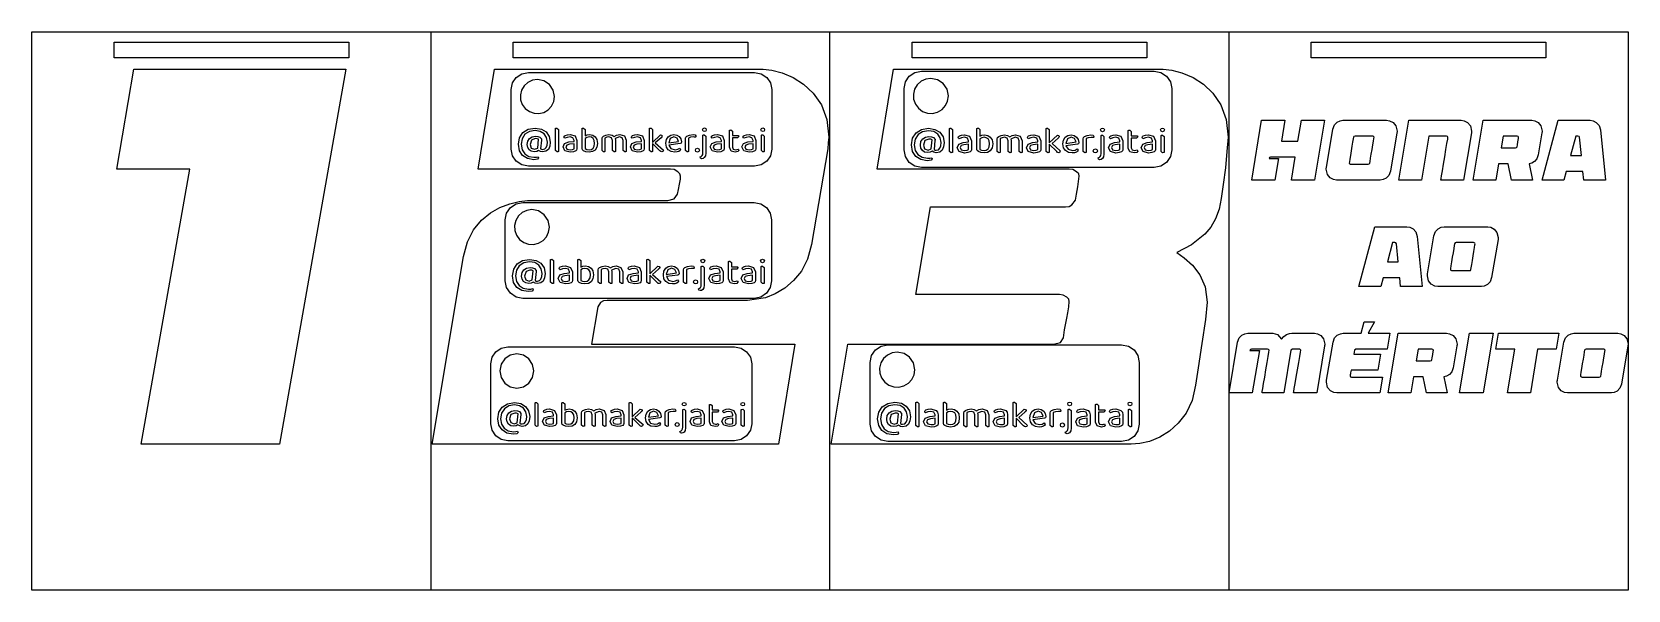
# Model space of a CAD drawing. Header units: millimetres. Extents: x 2 to 202, y 80 to 150.
import ezdxf

# ---------------------------------------------------------------- set-up
doc = ezdxf.new("R2010")
doc.units = ezdxf.units.MM
doc.layers.get('0').update_dxf_attribs({"linetype": 'CONTINUOUS', "lineweight": 25})
doc.layers.add('Layer 1', color=7, linetype='CONTINUOUS')

msp = doc.modelspace()

# ---------------------------------------------------------------- linework, layer by layer
at = {"color": 1, "linetype": 'CONTINUOUS'}
for points in [[(51.577374, 149.94823), (51.577375, 79.94823), (1.577375, 79.94823), (1.577375, 149.94823), (51.577374, 149.94823), (101.57737, 149.94823), (151.57737, 149.94823)], [(101.57737, 79.94823), (101.57737, 149.94823)], [(151.57737, 79.94823), (101.57737, 79.94823), (51.577374, 79.94823)]]:
    msp.add_lwpolyline(points, dxfattribs=at)
msp.add_lwpolyline([(201.57738, 149.94823), (201.57738, 79.94823), (151.57737, 79.94823), (151.57738, 149.94823)], close=True, dxfattribs=at)
for points in [[(15.256004, 98.267524), (21.359704, 132.747619), (12.236969, 132.747619), (14.337168, 145.267581), (40.917798, 145.267581), (32.582637, 98.267524)], [(155.663583, 138.867249), (158.57424, 138.867249), (158.134502, 136.239799), (160.197097, 136.239799), (160.636835, 138.867249), (163.547492, 138.867249), (162.291097, 131.36943), (159.390906, 131.36943), (159.86205, 134.242524), (156.78387, 134.242524), (156.647763, 134.210507), (156.584991, 134.082337), (157.778574, 134.082337), (157.32836, 131.36946), (154.417654, 131.36943)], [(171.703626, 138.792508), (172.132899, 138.568215), (172.478411, 138.151667), (172.624993, 137.510836), (172.624993, 137.393341), (172.614499, 137.275857), (171.808308, 132.490925), (171.609379, 131.956892), (171.274342, 131.615115), (170.88695, 131.422859), (170.530973, 131.36943), (165.055161, 131.36943), (164.678234, 131.433464), (164.248971, 131.657767), (163.903459, 132.074306), (163.756876, 132.725833), (163.756876, 132.843317), (163.777866, 132.960801), (164.573591, 137.745734), (164.77252, 138.279767), (165.107557, 138.621544), (165.494949, 138.803124), (165.850926, 138.867259), (171.326708, 138.867249)], [(180.66595, 138.867249), (181.042877, 138.792508), (181.472141, 138.568215), (181.817652, 138.151667), (181.964235, 137.510836), (181.95374, 137.393341), (181.943245, 137.275857), (180.959066, 131.36946), (178.111221, 131.36946), (178.142607, 131.572391), (178.205378, 131.914169), (178.320555, 132.544324), (178.456663, 133.366735), (178.603246, 134.285278), (178.760294, 135.193126), (178.885936, 135.962137), (178.980193, 136.506846), (179.011579, 136.731149), (178.938312, 136.827302), (178.81267, 136.870025), (176.613967, 136.870025), (175.692609, 131.36949), (172.844774, 131.36949), (174.090792, 138.867249)], [(183.419568, 138.867249), (189.513117, 138.867249), (189.890034, 138.792508), (190.319308, 138.568215), (190.664809, 138.151667), (190.811392, 137.510836), (190.811392, 137.393341), (190.790402, 137.275857), (190.329723, 134.520247), (190.1622, 134.028938), (189.869044, 133.697836), (189.513067, 133.494905), (189.178021, 133.409458), (189.586354, 131.36946), (186.979328, 131.36946), (186.570995, 133.398782), (185.356472, 133.398782), (185.021435, 131.36946), (182.173639, 131.36943)], [(192.811156, 138.867249), (196.821169, 138.867249), (197.187612, 138.803113), (197.595944, 138.600182), (197.941456, 138.226357), (198.119445, 137.660277), (198.747647, 131.369379), (196.025444, 131.369379), (195.920742, 132.44812), (193.837216, 132.44812), (193.544051, 131.369379), (190.811382, 131.36943)], [(167.128241, 136.517501), (167.065371, 136.122315), (166.981609, 135.598968), (166.887353, 135.032887), (166.793096, 134.456131), (166.719829, 133.975508), (166.667454, 133.644407), (166.646464, 133.50556), (166.646464, 133.462837), (166.698839, 133.420114), (166.772106, 133.37739), (166.834977, 133.366684), (169.012739, 133.366684), (169.148847, 133.398701), (169.211619, 133.494854), (169.243004, 133.708471), (169.316271, 134.114334), (169.400033, 134.627005), (169.494289, 135.203761), (169.588546, 135.769831), (169.672307, 136.250465), (169.724683, 136.592242), (169.745673, 136.731098), (169.693297, 136.816545), (169.620031, 136.859268), (169.546764, 136.869974), (167.369002, 136.869974), (167.232894, 136.827251), (167.170023, 136.741804), (167.170122, 136.741794)], [(187.597105, 135.43876), (187.659975, 135.524207), (187.701856, 135.769861), (187.764727, 136.175734), (187.827499, 136.560235), (187.837994, 136.634975), (187.848489, 136.69901), (187.858984, 136.720422), (187.858984, 136.731128), (187.785717, 136.827281), (187.660074, 136.870005), (185.942991, 136.870005), (185.691716, 135.396077), (187.460997, 135.396037)], [(195.491478, 136.741794), (195.428608, 136.827241), (195.2925, 136.869964), (195.020275, 136.869964), (194.371132, 134.445456), (195.721813, 134.445456)], [(169.8609, 125.516432), (173.870913, 125.516432), (174.237365, 125.452397), (174.645698, 125.249466), (174.9912, 124.875641), (175.169198, 124.309561), (175.79739, 118.018663), (173.075197, 118.018663), (172.970495, 119.097404), (170.88696, 119.097404), (170.593804, 118.018663), (167.861136, 118.018613)], [(184.372332, 125.441691), (184.801605, 125.217398), (185.147117, 124.80085), (185.29369, 124.160019), (185.29369, 124.042524), (185.283195, 123.92504), (184.477004, 119.140107), (184.278076, 118.606075), (183.943039, 118.264297), (183.555646, 118.072042), (183.19966, 118.018613), (177.723848, 118.018613), (177.346931, 118.082647), (176.917667, 118.30694), (176.572156, 118.723478), (176.425573, 119.375005), (176.425573, 119.49249), (176.446464, 119.609974), (177.242179, 124.394907), (177.441118, 124.928939), (177.776154, 125.270727), (178.163547, 125.452296), (178.519524, 125.516331), (183.995415, 125.516432)], [(172.541222, 123.390977), (172.478351, 123.476424), (172.342244, 123.519147), (172.070018, 123.519147), (171.420886, 121.094638), (172.771566, 121.094638)], [(179.796938, 123.166684), (179.734166, 122.771497), (179.650405, 122.248151), (179.556148, 121.68207), (179.461892, 121.105314), (179.388625, 120.624691), (179.336249, 120.293589), (179.315259, 120.154743), (179.315259, 120.11202), (179.367635, 120.069296), (179.440902, 120.026573), (179.503673, 120.015867), (181.681436, 120.015867), (181.817543, 120.047884), (181.880414, 120.144037), (181.9118, 120.357654), (181.985067, 120.763517), (182.068828, 121.276188), (182.163085, 121.852944), (182.257341, 122.419014), (182.341103, 122.899647), (182.393479, 123.241425), (182.41437, 123.380281), (182.361994, 123.465728), (182.288727, 123.508451), (182.215461, 123.519157), (180.037708, 123.519157), (179.901591, 123.476434), (179.83872, 123.390987), (179.838819, 123.390977)], [(152.847154, 111.578173), (153.18219, 111.91996), (153.569583, 112.10153), (153.92556, 112.165564), (157.066561, 112.165564), (157.663357, 111.99467), (158.134502, 111.396553), (158.427667, 111.759692), (158.794119, 111.99467), (159.160562, 112.122841), (159.464192, 112.165564), (162.270157, 112.165564), (162.647074, 112.090823), (163.076348, 111.866531), (163.421859, 111.449982), (163.568432, 110.809151), (163.568432, 110.691657), (163.547442, 110.574172), (162.563263, 104.667775), (159.663072, 104.667775), (159.694458, 104.870706), (159.757328, 105.212484), (159.872496, 105.842639), (160.008603, 106.66505), (160.155186, 107.583593), (160.312234, 108.491451), (160.437877, 109.260452), (160.521638, 109.805171), (160.553024, 110.029464), (160.542529, 110.072187), (160.500648, 110.114911), (160.427382, 110.157634), (160.354115, 110.16834), (159.526984, 110.16834), (159.33853, 110.04017), (158.438103, 104.667805), (155.7159, 104.667805), (155.747286, 104.870737), (155.799661, 105.212514), (155.914839, 105.842669), (156.050946, 106.66508), (156.207994, 107.583624), (156.365042, 108.491481), (156.490685, 109.260483), (156.574446, 109.805201), (156.605832, 110.029494), (156.532566, 110.125647), (156.406923, 110.16837), (154.386219, 110.16837), (154.250101, 110.136353), (154.18733, 110.008193), (155.380913, 110.008193), (154.49096, 104.667866), (151.580304, 104.667866), (152.648225, 111.04414)], [(163.788311, 106.141723), (163.809301, 106.259207), (164.605017, 111.04414), (164.803946, 111.578173), (165.138992, 111.91996), (165.526385, 112.10153), (165.882362, 112.165564), (168.143886, 112.165564), (168.499863, 113.596769), (169.808613, 113.596769), (169.023363, 112.165564), (171.71415, 112.165564), (171.379114, 110.168279), (167.484268, 110.168279), (167.285339, 110.040109), (167.201577, 109.538124), (170.572923, 109.538124), (170.216946, 107.540839), (166.866541, 107.540839), (166.835155, 107.369946), (166.803769, 107.199052), (166.782779, 107.04953), (166.761789, 106.932036), (166.751294, 106.857295), (166.740799, 106.803865), (166.814066, 106.697057), (166.939699, 106.66504), (170.792664, 106.66504), (170.457627, 104.667765), (165.086508, 104.667765), (164.70959, 104.7318), (164.280317, 104.956093), (163.934815, 105.372631), (163.788232, 106.024158), (163.788311, 106.024239)], [(172.750626, 112.165615), (178.844174, 112.165615), (179.221092, 112.090874), (179.650365, 111.866581), (179.995867, 111.450033), (180.14245, 110.809202), (180.14245, 110.691707), (180.121559, 110.574223), (179.66088, 107.818612), (179.493357, 107.327303), (179.200201, 106.996202), (178.844224, 106.79327), (178.509178, 106.707824), (178.91751, 104.667826), (176.310475, 104.667826), (175.902152, 106.697148), (174.687628, 106.697148), (174.352592, 104.667826), (171.504697, 104.667795)], [(183.419549, 104.667795), (180.456546, 104.667795), (181.702475, 112.165615), (184.675953, 112.165615)], [(185.325106, 112.165615), (192.915858, 112.165615), (192.580812, 110.16833), (190.246001, 110.16833), (189.335119, 104.667795), (186.487273, 104.667795), (187.408631, 110.16833), (184.990069, 110.16833)], [(200.653184, 112.090874), (201.082457, 111.866581), (201.427959, 111.450033), (201.574542, 110.809202), (201.574542, 110.691707), (201.564047, 110.574223), (200.757856, 105.78929), (200.558927, 105.255258), (200.223881, 104.91348), (199.836488, 104.721225), (199.480511, 104.667795), (194.0047, 104.667795), (193.627783, 104.73183), (193.198509, 104.956123), (192.852997, 105.372661), (192.706425, 106.024188), (192.706425, 106.141673), (192.727414, 106.259157), (193.52313, 111.044089), (193.722059, 111.578122), (194.057105, 111.91991), (194.444488, 112.101479), (194.800475, 112.165514), (200.276267, 112.165615)], [(176.928162, 108.737126), (176.990934, 108.822572), (177.032815, 109.068227), (177.095586, 109.4741), (177.158457, 109.8586), (177.168952, 109.933341), (177.179447, 109.997376), (177.189942, 110.018788), (177.189942, 110.029494), (177.116675, 110.125647), (176.991043, 110.16837), (175.273959, 110.16837), (175.022675, 108.694443), (176.792045, 108.694402)], [(196.07779, 109.815867), (196.015018, 109.42068), (195.931257, 108.897333), (195.837, 108.331253), (195.742743, 107.754497), (195.669477, 107.273874), (195.617101, 106.942772), (195.596111, 106.803926), (195.596111, 106.761203), (195.648487, 106.718479), (195.721754, 106.675756), (195.784624, 106.66505), (197.962387, 106.66505), (198.098494, 106.697067), (198.161266, 106.79322), (198.192652, 107.006837), (198.265919, 107.4127), (198.34968, 107.92537), (198.443937, 108.502127), (198.538193, 109.068197), (198.621955, 109.54883), (198.674331, 109.890608), (198.695222, 110.029464), (198.642846, 110.114911), (198.569579, 110.157634), (198.496312, 110.16834), (196.31855, 110.16834), (196.182442, 110.125617), (196.119671, 110.04017), (196.119671, 110.04016)]]:
    msp.add_lwpolyline(points, close=True)
at = {"layer": 'Layer 1'}
for p, q in [((11.873212, 148.68079), (41.281545, 148.68079)), ((11.873212, 146.68079), (11.873212, 148.68079)), ((41.281545, 148.68079), (41.281545, 146.68079)), ((61.873207, 148.68079), (91.28154, 148.68079)), ((61.873207, 146.68079), (61.873207, 148.68079)), ((91.28154, 148.68079), (91.28154, 146.68079)), ((111.87321, 148.68079), (141.28154, 148.68079)), ((111.87321, 146.68079), (111.87321, 148.68079)), ((141.28154, 148.68079), (141.28154, 146.68079)), ((161.87321, 148.68079), (191.28155, 148.68079)), ((161.87321, 146.68079), (161.87321, 148.68079)), ((191.28155, 148.68079), (191.28155, 146.68079)), ((41.281545, 146.68079), (11.873212, 146.68079)), ((91.28154, 146.68079), (61.873207, 146.68079)), ((141.28154, 146.68079), (111.87321, 146.68079)), ((191.28155, 146.68079), (161.87321, 146.68079)), ((57.511536, 132.747639), (59.546103, 145.267602)), ((59.546103, 145.267602), (93.214901, 145.267602)), ((61.810369, 143.544629), (62.274171, 144.238759)), ((62.274171, 144.238759), (62.968301, 144.702562)), ((62.968301, 144.702562), (63.787083, 144.865427)), ((63.787083, 144.865427), (92.136518, 144.865427)), ((63.787083, 144.865427), (63.787083, 144.865427)), ((92.136518, 144.865427), (92.9553, 144.702562)), ((92.9553, 144.702562), (93.649429, 144.238759)), ((93.214901, 145.267602), (94.297815, 145.150435)), ((93.649429, 144.238759), (94.113232, 143.544629)), ((94.297815, 145.150435), (95.577623, 144.798937)), ((95.577623, 144.798937), (96.972287, 144.246585)), ((96.972287, 144.246585), (98.268503, 143.392952)), ((107.478725, 132.747649), (109.513291, 145.267612)), ((109.513291, 145.267612), (143.313349, 145.267612)), ((111.027814, 143.680984), (111.504454, 144.394326)), ((111.504454, 144.394326), (112.217796, 144.870966)), ((112.217796, 144.870966), (113.05924, 145.038339)), ((113.568993, 144.027149), (112.992143, 143.753129)), ((113.05924, 145.038339), (142.19334, 145.038339)), ((113.05924, 145.038339), (113.05924, 145.038339)), ((114.213731, 144.123693), (113.568993, 144.027149)), ((115.055175, 143.95632), (114.213731, 144.123693)), ((114.213731, 144.123693), (114.213731, 144.123693)), ((142.19334, 145.038339), (143.034784, 144.870966)), ((143.034784, 144.870966), (143.748126, 144.394326)), ((143.313349, 145.267612), (144.396263, 145.150446)), ((143.748126, 144.394326), (144.224766, 143.680984)), ((144.396263, 145.150446), (145.67607, 144.798947)), ((145.67607, 144.798947), (147.070733, 144.246595)), ((147.070733, 144.246595), (148.366947, 143.392962)), ((61.647503, 142.725847), (61.810369, 143.544629)), ((61.647503, 135.237317), (61.647503, 142.725847)), ((62.933766, 142.654617), (62.780473, 142.039049)), ((62.780473, 142.039049), (62.812011, 141.418424)), ((63.260644, 143.198284), (62.933766, 142.654617)), ((63.721793, 143.614831), (63.260644, 143.198284)), ((64.283107, 143.881471), (63.721793, 143.614831)), ((64.91048, 143.975416), (64.283107, 143.881471)), ((65.729262, 143.81255), (64.91048, 143.975416)), ((64.91048, 143.975416), (64.91048, 143.975416)), ((66.423391, 143.348747), (65.729262, 143.81255)), ((66.887194, 142.654617), (66.423391, 143.348747)), ((67.05006, 141.835836), (66.887194, 142.654617)), ((94.113232, 143.544629), (94.276098, 142.725847)), ((94.276098, 142.725847), (94.276098, 135.237317)), ((98.268503, 143.392952), (99.482679, 142.271516)), ((99.482679, 142.271516), (100.499967, 140.781844)), ((110.86044, 142.839539), (111.027814, 143.680984)), ((110.86044, 135.143739), (110.86044, 142.839539)), ((112.182305, 142.766338), (112.024769, 142.133732)), ((112.024769, 142.133732), (112.05718, 141.495929)), ((112.51823, 143.325052), (112.182305, 142.766338)), ((112.992143, 143.753129), (112.51823, 143.325052)), ((115.768517, 143.47968), (115.055175, 143.95632)), ((116.245157, 142.766338), (115.768517, 143.47968)), ((116.412531, 141.924893), (116.245157, 142.766338)), ((144.224766, 143.680984), (144.39214, 142.839539)), ((144.39214, 142.839539), (144.39214, 135.143739)), ((148.366947, 143.392962), (149.564721, 142.271526)), ((149.564721, 142.271526), (150.532779, 140.781854)), ((62.812011, 141.418424), (63.020377, 140.832972)), ((63.020377, 140.832972), (63.397568, 140.322924)), ((63.397568, 140.322924), (63.907617, 139.945733)), ((65.729262, 139.859121), (66.272928, 140.186)), ((66.272928, 140.186), (66.689476, 140.647149)), ((66.689476, 140.647149), (66.956116, 141.208462)), ((66.956116, 141.208462), (67.05006, 141.835836)), ((100.499967, 140.781844), (101.189092, 138.974146)), ((112.05718, 141.495929), (112.271313, 140.894273)), ((112.271313, 140.894273), (112.658944, 140.370107)), ((112.658944, 140.370107), (113.18311, 139.982476)), ((115.055175, 139.893467), (115.613889, 140.229393)), ((115.613889, 140.229393), (116.041966, 140.703306)), ((116.041966, 140.703306), (116.315987, 141.280156)), ((116.315987, 141.280156), (116.412531, 141.924893)), ((150.532779, 140.781854), (151.221911, 138.974156)), ((63.907617, 139.945733), (64.493069, 139.737367)), ((64.493069, 139.737367), (65.113694, 139.705829)), ((65.113694, 139.705829), (65.729262, 139.859121)), ((101.189092, 138.974146), (101.4188, 136.764742)), ((113.18311, 139.982476), (113.784766, 139.768343)), ((113.784766, 139.768343), (114.422569, 139.735932)), ((114.422569, 139.735932), (115.055175, 139.893467)), ((151.221911, 138.974156), (151.451622, 136.764752)), ((62.53453, 135.84959), (62.679454, 136.682882)), ((62.679454, 136.682882), (63.100631, 137.321439)), ((63.014619, 136.556037), (62.892342, 135.849558)), ((63.358803, 137.104026), (63.014619, 136.556037)), ((63.100631, 137.321439), (63.7573, 137.733565)), ((63.906782, 137.457271), (63.358803, 137.104026)), ((63.634991, 135.831404), (63.707415, 136.266167)), ((63.707415, 136.266167), (63.920261, 136.592239)), ((63.7573, 137.733565), (64.617764, 137.878479)), ((64.622332, 137.584073), (63.906782, 137.457271)), ((63.920261, 136.592239), (64.246333, 136.796034)), ((64.183001, 136.374857), (64.006379, 135.831404)), ((64.653998, 136.569591), (64.183001, 136.374857)), ((64.246333, 136.796034), (64.67657, 136.868458)), ((64.617764, 137.878479), (65.414832, 137.751677)), ((65.26089, 137.475382), (64.622332, 137.584073)), ((64.889491, 136.542418), (64.653998, 136.569591)), ((64.67657, 136.868458), (64.984531, 136.832192)), ((65.066113, 136.48358), (64.889491, 136.542418)), ((64.952897, 135.36045), (65.066113, 136.48358)), ((64.984531, 136.832192), (65.238135, 136.741581)), ((65.238135, 136.741581), (65.423819, 136.519664)), ((65.745472, 137.181008), (65.26089, 137.475382)), ((65.41526, 136.383801), (65.306142, 135.283457)), ((65.414832, 137.751677), (66.012631, 137.398432)), ((65.419539, 136.451732), (65.41526, 136.383801)), ((65.423819, 136.519664), (65.419539, 136.451732)), ((66.057958, 136.723609), (65.745472, 137.181008)), ((66.012631, 137.398432), (66.393048, 136.845918)), ((66.166649, 136.13486), (66.057958, 136.723609)), ((66.130383, 135.758979), (66.166649, 136.13486)), ((66.393048, 136.845918), (66.524386, 136.130378)), ((66.524386, 136.130378), (66.464379, 135.608433)), ((67.190149, 137.860368), (67.258081, 137.878447)), ((67.190149, 135.066108), (67.190149, 137.860368)), ((67.258081, 137.878447), (67.357678, 137.892033)), ((67.357678, 137.892033), (67.552412, 137.728997)), ((67.552412, 137.728997), (67.552412, 134.934738)), ((68.254622, 136.764411), (68.286288, 136.868608)), ((68.281795, 136.673799), (68.254622, 136.764411)), ((68.349726, 136.601375), (68.281795, 136.673799)), ((68.286288, 136.868608), (68.385885, 136.945633)), ((68.318029, 135.962731), (68.866007, 136.152951)), ((68.648626, 136.723652), (68.349726, 136.601375)), ((68.385885, 136.945633), (68.666673, 137.040737)), ((69.006396, 136.777997), (68.648626, 136.723652)), ((68.666673, 137.040737), (69.010857, 137.077003)), ((68.866007, 136.152951), (69.50909, 136.216389)), ((69.373227, 136.673799), (69.006396, 136.777997)), ((69.010857, 137.077003), (69.010931, 137.076853)), ((69.010931, 137.076853), (69.635903, 136.900231)), ((69.50909, 136.343202), (69.373227, 136.673799)), ((69.50909, 136.216389), (69.50909, 136.343202)), ((69.635903, 136.900231), (69.86687, 136.343191)), ((69.86687, 136.343191), (69.86687, 135.269871)), ((70.537094, 137.860293), (70.605026, 137.878372)), ((70.537094, 135.306062), (70.537094, 137.860293)), ((70.605026, 137.878372), (70.709223, 137.891958)), ((70.709223, 137.891958), (70.899432, 137.728922)), ((70.899432, 137.728922), (70.899432, 136.918268)), ((70.899432, 136.918268), (71.134925, 137.026958)), ((71.116813, 136.719116), (70.899432, 136.587777)), ((70.899432, 136.587777), (70.899432, 135.306137)), ((71.406651, 136.777954), (71.116813, 136.719116)), ((71.134925, 137.026958), (71.460997, 137.076811)), ((71.673853, 136.728177), (71.406651, 136.778029)), ((71.406651, 136.778029), (71.406651, 136.777954)), ((71.460997, 137.076853), (71.850475, 137.008922)), ((71.460997, 137.076811), (71.460997, 137.076853)), ((71.891234, 136.583252), (71.673853, 136.728177)), ((71.850475, 137.008922), (72.162961, 136.805127)), ((72.031623, 136.334173), (71.891234, 136.583252)), ((72.081475, 135.971867), (72.031623, 136.334173)), ((72.162961, 136.805127), (72.371281, 136.460932)), ((72.371281, 136.460932), (72.448306, 135.971824)), ((73.014439, 136.610532), (73.050705, 136.759982)), ((73.014439, 135.066215), (73.014439, 136.610532)), ((73.050705, 136.759982), (73.186568, 136.886784)), ((73.186568, 136.886784), (73.494518, 137.018122)), ((73.594083, 136.732809), (73.376702, 136.628611)), ((73.376702, 136.628611), (73.376702, 134.934845)), ((73.494518, 137.018122), (73.874935, 137.07696)), ((73.870335, 136.778061), (73.594083, 136.732809)), ((74.214518, 136.673863), (73.870335, 136.778061)), ((73.874935, 137.07696), (74.268939, 137.009029)), ((74.341331, 136.347791), (74.214518, 136.673863)), ((74.268939, 137.009029), (74.531615, 136.832406)), ((74.341331, 135.066151), (74.341331, 136.347791)), ((74.531615, 136.832406), (74.825978, 137.004503)), ((75.201763, 136.777986), (74.676422, 136.569666)), ((74.676422, 136.569666), (74.703594, 136.374932)), ((74.703594, 136.374932), (74.703594, 134.934781)), ((74.825978, 137.004503), (75.229043, 137.076928)), ((75.541422, 136.673789), (75.201763, 136.777986)), ((75.229043, 137.076928), (75.813255, 136.900306)), ((75.668224, 136.347717), (75.541422, 136.673789)), ((75.668363, 136.347824), (75.668224, 136.347717)), ((75.668363, 135.066183), (75.668363, 136.347824)), ((75.813255, 136.900306), (76.030637, 136.365903)), ((76.030637, 136.365903), (76.030637, 134.934813)), ((76.696517, 136.7644), (76.728183, 136.868597)), ((76.723689, 136.673789), (76.696517, 136.7644)), ((76.791621, 136.601364), (76.723689, 136.673789)), ((76.728183, 136.868597), (76.82778, 136.945622)), ((76.759923, 135.962742), (77.307902, 136.152951)), ((77.09052, 136.723641), (76.791621, 136.601364)), ((76.82778, 136.945622), (77.108557, 137.040727)), ((77.44829, 136.777986), (77.09052, 136.723641)), ((77.108557, 137.040727), (77.452741, 137.076992)), ((77.307902, 136.152951), (77.950985, 136.216389)), ((77.815121, 136.673789), (77.44829, 136.777986)), ((77.452741, 137.076992), (77.452816, 137.076853)), ((77.452816, 137.076853), (78.077787, 136.900231)), ((77.950985, 136.343191), (77.815121, 136.673789)), ((77.950985, 136.216389), (77.950985, 136.343191)), ((78.077787, 136.900231), (78.308755, 136.343191)), ((78.308755, 136.343191), (78.308755, 135.269871)), ((78.979064, 137.860368), (79.046995, 137.878447)), ((78.979064, 135.066108), (78.979064, 137.860368)), ((79.046995, 137.878447), (79.151193, 137.892033)), ((79.151193, 137.892033), (79.341401, 137.728997)), ((79.341401, 137.728997), (79.341401, 136.098637)), ((79.341401, 136.098637), (80.333204, 137.058731)), ((80.414754, 136.660202), (79.685617, 136.021645)), ((79.685617, 136.021645), (80.695531, 135.115896)), ((80.333204, 137.058731), (80.500765, 137.004386)), ((80.523444, 136.768893), (80.414754, 136.660202)), ((80.500765, 137.004386), (80.564203, 136.882109)), ((80.564203, 136.882109), (80.523444, 136.768893)), ((81.012467, 135.985454), (81.084892, 136.442864)), ((81.084892, 136.442864), (81.293212, 136.787047)), ((81.293212, 136.787047), (81.614759, 136.999893)), ((81.555888, 136.587745), (81.365679, 136.039767)), ((81.365679, 136.039767), (82.611097, 136.211853)), ((82.013298, 136.782479), (81.555888, 136.587745)), ((81.614759, 136.999893), (82.017813, 137.076918)), ((82.434475, 136.619443), (82.013298, 136.782479)), ((82.013298, 136.782479), (82.013298, 136.782479)), ((82.017813, 137.076918), (82.393705, 137.008986)), ((82.393705, 137.008986), (82.688068, 136.814252)), ((82.611097, 136.211853), (82.434475, 136.619443)), ((82.688068, 136.814252), (82.882813, 136.519878)), ((82.909986, 136.003608), (82.783173, 135.953756)), ((82.882813, 136.519878), (82.955238, 136.148522)), ((82.955238, 136.148522), (82.909986, 136.003608)), ((83.480644, 136.601364), (83.516909, 136.7644)), ((83.480644, 135.066108), (83.480644, 136.601364)), ((83.516909, 136.7644), (83.648248, 136.886677)), ((83.648248, 136.886677), (83.965258, 137.018015)), ((83.842939, 136.628044), (83.842917, 134.934738)), ((84.105604, 136.727642), (83.842939, 136.628044)), ((83.965258, 137.018015), (84.422669, 137.076853)), ((84.472435, 136.772894), (84.105604, 136.727642)), ((84.422669, 137.076853), (84.69439, 137.031566)), ((84.61736, 136.764336), (84.472435, 136.772894)), ((84.735111, 136.746256), (84.61736, 136.764336)), ((84.69439, 137.031566), (84.784964, 136.895706)), ((84.771377, 136.809695), (84.735111, 136.746256)), ((84.784964, 136.895706), (84.771377, 136.809695)), ((85.604615, 137.679177), (85.668054, 137.837688)), ((85.668054, 137.516141), (85.604615, 137.679177)), ((85.604615, 137.679177), (85.604615, 137.679177)), ((85.658961, 137.008954), (85.726892, 137.027033)), ((85.658961, 134.789856), (85.658961, 137.008954)), ((85.668054, 137.837688), (85.84014, 137.90562)), ((85.84014, 137.452703), (85.668054, 137.516141)), ((85.726892, 137.027033), (85.83109, 137.04062)), ((85.83109, 137.04062), (86.021299, 136.873058)), ((85.84014, 137.90562), (86.007712, 137.837688)), ((86.007712, 137.516141), (85.84014, 137.452703)), ((86.007712, 137.837688), (86.071151, 137.679177)), ((86.071151, 137.679177), (86.007712, 137.516141)), ((86.021299, 136.873058), (86.021299, 134.721893)), ((86.70988, 136.7644), (86.741545, 136.868597)), ((86.737052, 136.673789), (86.70988, 136.7644)), ((86.804984, 136.601364), (86.737052, 136.673789)), ((86.741545, 136.868597), (86.841143, 136.945622)), ((86.773286, 135.962742), (87.321265, 136.152951)), ((87.103883, 136.723641), (86.804984, 136.601364)), ((86.841143, 136.945622), (87.121931, 137.040727)), ((87.461664, 136.777986), (87.103883, 136.723641)), ((87.121931, 137.040727), (87.466114, 137.076992)), ((87.321265, 136.152951), (87.964358, 136.216389)), ((87.828495, 136.673789), (87.461664, 136.777986)), ((87.466114, 137.076992), (87.466189, 137.076853)), ((87.466189, 137.076853), (88.09116, 136.900231)), ((87.964358, 136.343191), (87.828495, 136.673789)), ((87.964358, 136.216389), (87.964358, 136.343191)), ((88.09116, 136.900231), (88.322128, 136.343191)), ((88.322128, 136.343191), (88.322128, 135.269871)), ((88.987858, 137.624832), (89.05579, 137.642911)), ((88.987858, 135.473666), (88.987858, 137.624832)), ((89.05579, 137.642911), (89.159988, 137.656498)), ((89.159988, 137.656498), (89.350196, 137.493462)), ((89.997804, 136.673714), (89.349982, 136.673714)), ((89.349982, 136.673714), (89.349982, 135.496239)), ((89.350196, 137.493462), (89.350196, 136.972656)), ((89.350196, 136.972656), (90.092909, 136.972656)), ((90.133668, 136.827699), (89.997804, 136.673714)), ((90.092909, 136.972656), (90.120081, 136.909217)), ((90.120081, 136.909217), (90.133668, 136.827699)), ((90.681881, 136.7644), (90.713547, 136.868597)), ((90.709054, 136.673789), (90.681881, 136.7644)), ((90.776986, 136.601364), (90.709054, 136.673789)), ((90.713547, 136.868597), (90.813145, 136.945622)), ((90.745277, 135.962742), (91.293266, 136.152951)), ((91.075885, 136.723641), (90.776986, 136.601364)), ((90.813145, 136.945622), (91.093932, 137.040727)), ((91.433655, 136.777986), (91.075885, 136.723641)), ((91.093932, 137.040727), (91.438116, 137.076992)), ((91.293266, 136.152951), (91.936349, 136.216389)), ((91.800486, 136.673789), (91.433655, 136.777986)), ((91.438116, 137.076992), (91.43818, 137.076853)), ((91.43818, 137.076853), (92.063152, 136.900231)), ((91.936349, 136.343191), (91.800486, 136.673789)), ((91.936349, 136.216389), (91.936349, 136.343191)), ((92.063152, 136.900231), (92.294119, 136.343191)), ((92.294119, 136.343191), (92.294119, 135.269871)), ((92.923626, 137.679177), (92.987065, 137.837688)), ((92.987065, 137.516141), (92.923626, 137.679177)), ((92.923626, 137.679177), (92.923626, 137.679177)), ((92.978004, 137.008954), (93.045936, 137.027033)), ((92.978004, 135.066108), (92.978004, 137.008954)), ((92.987065, 137.837688), (93.159162, 137.90562)), ((93.159162, 137.452703), (92.987065, 137.516141)), ((93.045936, 137.027033), (93.150133, 137.04062)), ((93.150133, 137.04062), (93.340342, 136.873058)), ((93.159162, 137.90562), (93.326723, 137.837688)), ((93.326723, 137.516141), (93.159162, 137.452703)), ((93.326723, 137.837688), (93.390162, 137.679177)), ((93.390162, 137.679177), (93.326723, 137.516141)), ((93.340342, 136.873058), (93.340267, 134.934738)), ((101.353157, 136.028273), (101.287514, 135.291804)), ((101.4188, 136.764742), (101.353157, 136.028273)), ((111.772018, 135.772959), (111.920954, 136.629314)), ((111.920954, 136.629314), (112.353788, 137.285546)), ((112.265396, 136.498959), (112.139735, 135.772926)), ((112.619106, 137.062115), (112.265396, 136.498959)), ((112.353788, 137.285546), (113.028633, 137.709079)), ((113.182252, 137.425137), (112.619106, 137.062115)), ((112.902938, 135.754269), (112.977368, 136.201065)), ((112.977368, 136.201065), (113.196104, 136.536162)), ((113.028633, 137.709079), (113.912913, 137.858004)), ((113.917607, 137.555449), (113.182252, 137.425137)), ((113.196104, 136.536162), (113.531201, 136.745598)), ((113.466117, 136.312764), (113.284606, 135.754269)), ((113.95015, 136.512888), (113.466117, 136.312764)), ((113.531201, 136.745598), (113.973347, 136.820027)), ((113.912913, 137.858004), (114.732043, 137.727692)), ((114.573839, 137.44375), (113.917607, 137.555449)), ((114.192161, 136.484963), (113.95015, 136.512888)), ((113.973347, 136.820027), (114.289831, 136.782758)), ((114.373672, 136.424496), (114.192161, 136.484963)), ((114.257322, 135.27028), (114.373672, 136.424496)), ((114.289831, 136.782758), (114.550455, 136.689639)), ((114.550455, 136.689639), (114.741278, 136.461579)), ((115.071835, 137.141228), (114.573839, 137.44375)), ((114.732483, 136.321955), (114.620344, 135.191156)), ((114.732043, 137.727692), (115.346388, 137.36467)), ((114.73688, 136.391767), (114.732483, 136.321955)), ((114.741278, 136.461579), (114.73688, 136.391767)), ((115.392969, 136.671169), (115.071835, 137.141228)), ((115.346388, 137.36467), (115.737334, 136.796863)), ((115.504668, 136.066125), (115.392969, 136.671169)), ((115.467399, 135.67984), (115.504668, 136.066125)), ((115.737334, 136.796863), (115.872308, 136.061518)), ((115.872308, 136.061518), (115.81064, 135.525127)), ((116.556497, 137.839391), (116.626309, 137.857971)), ((116.556497, 134.967791), (116.556497, 137.839391)), ((116.626309, 137.857971), (116.728663, 137.871933)), ((116.728663, 137.871933), (116.928787, 137.704385)), ((116.928787, 137.704385), (116.928787, 134.832785)), ((117.650433, 136.7131), (117.682976, 136.820181)), ((117.678358, 136.619981), (117.650433, 136.7131)), ((117.74817, 136.545551), (117.678358, 136.619981)), ((117.682976, 136.820181), (117.78533, 136.899338)), ((117.715595, 135.889231), (118.27874, 136.084716)), ((118.055342, 136.671213), (117.74817, 136.545551)), ((117.78533, 136.899338), (118.073889, 136.997075)), ((118.423015, 136.727062), (118.055342, 136.671213)), ((118.073889, 136.997075), (118.427599, 137.034344)), ((118.27874, 136.084716), (118.939623, 136.14991)), ((118.799999, 136.619981), (118.423015, 136.727062)), ((118.427599, 137.034344), (118.427676, 137.034191)), ((118.427676, 137.034191), (119.069946, 136.85268)), ((118.939623, 136.280233), (118.799999, 136.619981)), ((118.939623, 136.14991), (118.939623, 136.280233)), ((119.069946, 136.85268), (119.307306, 136.280222)), ((119.307306, 136.280222), (119.307306, 135.177194)), ((119.99608, 137.839314), (120.065892, 137.857894)), ((119.99608, 135.214387), (119.99608, 137.839314)), ((120.065892, 137.857894), (120.172974, 137.871856)), ((120.172974, 137.871856), (120.368447, 137.704308)), ((120.368447, 137.704308), (120.368447, 136.871215)), ((120.368447, 136.871215), (120.610458, 136.982914)), ((120.591845, 136.666551), (120.368447, 136.531578)), ((120.368447, 136.531578), (120.368447, 135.214464)), ((120.889705, 136.727018), (120.591845, 136.666551)), ((120.610458, 136.982914), (120.945555, 137.034147)), ((121.164303, 136.675863), (120.889705, 136.727095)), ((120.889705, 136.727095), (120.889705, 136.727018)), ((120.945555, 137.034191), (121.345814, 136.964379)), ((120.945555, 137.034147), (120.945555, 137.034191)), ((121.387701, 136.526927), (121.164303, 136.675863)), ((121.345814, 136.964379), (121.666948, 136.754943)), ((121.531975, 136.270954), (121.387701, 136.526927)), ((121.583207, 135.89862), (121.531975, 136.270954)), ((121.666948, 136.754943), (121.881034, 136.401222)), ((121.881034, 136.401222), (121.960191, 135.898576)), ((122.541994, 136.554962), (122.579263, 136.708548)), ((122.541994, 134.967901), (122.541994, 136.554962)), ((122.579263, 136.708548), (122.718887, 136.83886)), ((122.718887, 136.83886), (123.03536, 136.973833)), ((123.137682, 136.680623), (122.914284, 136.573542)), ((122.914284, 136.573542), (122.914284, 134.832895)), ((123.03536, 136.973833), (123.426307, 137.0343)), ((123.42158, 136.727128), (123.137682, 136.680623)), ((123.77529, 136.620047), (123.42158, 136.727128)), ((123.426307, 137.0343), (123.831216, 136.964489)), ((123.905613, 136.284949), (123.77529, 136.620047)), ((123.831216, 136.964489), (124.101163, 136.782978)), ((123.905613, 134.967835), (123.905613, 136.284949)), ((124.101163, 136.782978), (124.403674, 136.959838)), ((124.78986, 136.727051), (124.249978, 136.512965)), ((124.249978, 136.512965), (124.277902, 136.312841)), ((124.277902, 136.312841), (124.277902, 134.832829)), ((124.403674, 136.959838), (124.817895, 137.034267)), ((125.138919, 136.61997), (124.78986, 136.727051)), ((124.817895, 137.034267), (125.418277, 136.852757)), ((125.269231, 136.284872), (125.138919, 136.61997)), ((125.269374, 136.284982), (125.269231, 136.284872)), ((125.269374, 134.967868), (125.269374, 136.284982)), ((125.418277, 136.852757), (125.641675, 136.303562)), ((125.641675, 136.303562), (125.641675, 134.832862)), ((126.325986, 136.713089), (126.358528, 136.82017)), ((126.35391, 136.61997), (126.325986, 136.713089)), ((126.423722, 136.54554), (126.35391, 136.61997)), ((126.358528, 136.82017), (126.460882, 136.899327)), ((126.391147, 135.889242), (126.954293, 136.084716)), ((126.730895, 136.671202), (126.423722, 136.54554)), ((126.460882, 136.899327), (126.74943, 136.997064)), ((127.098567, 136.727051), (126.730895, 136.671202)), ((126.74943, 136.997064), (127.10314, 137.034333)), ((126.954293, 136.084716), (127.615175, 136.14991)), ((127.475551, 136.61997), (127.098567, 136.727051)), ((127.10314, 137.034333), (127.103217, 137.034191)), ((127.103217, 137.034191), (127.745487, 136.85268)), ((127.615175, 136.280222), (127.475551, 136.61997)), ((127.615175, 136.14991), (127.615175, 136.280222)), ((127.745487, 136.85268), (127.982847, 136.280222)), ((127.982847, 136.280222), (127.982847, 135.177194)), ((128.671709, 137.839391), (128.741521, 137.857971)), ((128.671709, 134.967791), (128.671709, 137.839391)), ((128.741521, 137.857971), (128.848603, 137.871933)), ((128.848603, 137.871933), (129.044076, 137.704385)), ((129.044076, 137.704385), (129.044076, 136.028899)), ((129.044076, 136.028899), (130.06333, 137.015567)), ((130.147137, 136.606007), (129.397819, 135.949775)), ((130.06333, 137.015567), (130.235529, 136.959717)), ((130.258836, 136.717706), (130.147137, 136.606007)), ((130.235529, 136.959717), (130.300723, 136.834056)), ((130.300723, 136.834056), (130.258836, 136.717706)), ((130.761394, 135.912583), (130.835823, 136.382653)), ((130.835823, 136.382653), (131.04991, 136.736363)), ((131.04991, 136.736363), (131.380356, 136.9551)), ((131.319856, 136.531545), (131.124383, 135.968399)), ((131.124383, 135.968399), (132.404271, 136.145249)), ((131.789927, 136.731669), (131.319856, 136.531545)), ((131.380356, 136.9551), (131.794566, 137.034256)), ((132.22276, 136.56412), (131.789927, 136.731669)), ((131.789927, 136.731669), (131.789927, 136.731669)), ((131.794566, 137.034256), (132.180862, 136.964445)), ((132.180862, 136.964445), (132.483373, 136.764321)), ((132.404271, 136.145249), (132.22276, 136.56412)), ((132.483373, 136.764321), (132.683508, 136.461799)), ((132.683508, 136.461799), (132.757937, 136.080164)), ((132.757937, 136.080164), (132.711433, 135.931239)), ((133.297886, 136.54554), (133.335155, 136.713089)), ((133.297886, 134.967791), (133.297886, 136.54554)), ((133.335155, 136.713089), (133.470129, 136.83875)), ((133.470129, 136.83875), (133.795914, 136.973724)), ((133.670208, 136.572959), (133.670186, 134.832785)), ((133.940144, 136.675313), (133.670208, 136.572959)), ((133.795914, 136.973724), (134.265984, 137.034191)), ((134.317128, 136.721818), (133.940144, 136.675313)), ((134.265984, 137.034191), (134.545226, 136.98765)), ((134.466064, 136.713023), (134.317128, 136.721818)), ((134.587075, 136.694443), (134.466064, 136.713023)), ((134.545226, 136.98765), (134.638307, 136.848029)), ((134.624345, 136.759637), (134.587075, 136.694443)), ((134.638307, 136.848029), (134.624345, 136.759637)), ((135.480645, 137.653186), (135.54584, 137.816084)), ((135.54584, 137.485637), (135.480645, 137.653186)), ((135.480645, 137.653186), (135.480645, 137.653186)), ((135.536495, 136.964412), (135.606307, 136.982991)), ((135.536495, 134.683893), (135.536495, 136.964412)), ((135.54584, 137.816084), (135.722689, 137.885896)), ((135.722689, 137.420443), (135.54584, 137.485637)), ((135.606307, 136.982991), (135.713388, 136.996954)), ((135.713388, 136.996954), (135.908862, 136.824755)), ((135.722689, 137.885896), (135.894899, 137.816084)), ((135.894899, 137.485637), (135.722689, 137.420443)), ((135.894899, 137.816084), (135.960094, 137.653186)), ((135.960094, 137.653186), (135.894899, 137.485637)), ((135.908862, 136.824755), (135.908862, 134.614048)), ((136.616502, 136.713089), (136.649044, 136.82017)), ((136.644426, 136.61997), (136.616502, 136.713089)), ((136.714238, 136.54554), (136.644426, 136.61997)), ((136.649044, 136.82017), (136.751398, 136.899327)), ((136.681663, 135.889242), (137.244809, 136.084716)), ((137.021411, 136.671202), (136.714238, 136.54554)), ((136.751398, 136.899327), (137.039957, 136.997064)), ((137.389094, 136.727051), (137.021411, 136.671202)), ((137.039957, 136.997064), (137.393667, 137.034333)), ((137.244809, 136.084716), (137.905702, 136.14991)), ((137.766078, 136.61997), (137.389094, 136.727051)), ((137.393667, 137.034333), (137.393744, 137.034191)), ((137.393744, 137.034191), (138.036014, 136.85268)), ((137.905702, 136.280222), (137.766078, 136.61997)), ((137.905702, 136.14991), (137.905702, 136.280222)), ((138.036014, 136.85268), (138.273374, 136.280222)), ((138.273374, 136.280222), (138.273374, 135.177194)), ((138.957531, 137.597336), (139.027343, 137.615916)), ((138.957531, 135.38663), (138.957531, 137.597336)), ((139.027343, 137.615916), (139.134424, 137.629878)), ((139.134424, 137.629878), (139.329898, 137.46233)), ((139.99543, 136.619893), (139.329678, 136.619893)), ((139.329678, 136.619893), (139.329678, 135.409827)), ((139.329898, 137.46233), (139.329898, 136.927109)), ((139.329898, 136.927109), (140.093167, 136.927109)), ((140.135054, 136.77814), (139.99543, 136.619893)), ((140.093167, 136.927109), (140.121092, 136.861915)), ((140.121092, 136.861915), (140.135054, 136.77814)), ((140.698442, 136.713089), (140.730984, 136.82017)), ((140.726367, 136.61997), (140.698442, 136.713089)), ((140.796178, 136.54554), (140.726367, 136.61997)), ((140.730984, 136.82017), (140.833338, 136.899327)), ((140.763592, 135.889242), (141.326749, 136.084716)), ((141.103351, 136.671202), (140.796178, 136.54554)), ((140.833338, 136.899327), (141.121898, 136.997064)), ((141.471023, 136.727051), (141.103351, 136.671202)), ((141.121898, 136.997064), (141.475608, 137.034333)), ((141.326749, 136.084716), (141.987631, 136.14991)), ((141.848007, 136.61997), (141.471023, 136.727051)), ((141.475608, 137.034333), (141.475674, 137.034191)), ((141.475674, 137.034191), (142.117943, 136.85268)), ((141.987631, 136.280222), (141.848007, 136.61997)), ((141.987631, 136.14991), (141.987631, 136.280222)), ((142.117943, 136.85268), (142.355304, 136.280222)), ((142.355304, 136.280222), (142.355304, 135.177194)), ((143.002234, 137.653186), (143.067429, 137.816084)), ((143.067429, 137.485637), (143.002234, 137.653186)), ((143.002234, 137.653186), (143.002234, 137.653186)), ((143.058117, 136.964412), (143.127929, 136.982991)), ((143.058117, 134.967791), (143.058117, 136.964412)), ((143.067429, 137.816084), (143.244289, 137.885896)), ((143.244289, 137.420443), (143.067429, 137.485637)), ((143.127929, 136.982991), (143.23501, 136.996954)), ((143.23501, 136.996954), (143.430484, 136.824755)), ((143.244289, 137.885896), (143.416488, 137.816084)), ((143.416488, 137.485637), (143.244289, 137.420443)), ((143.416488, 137.816084), (143.481683, 137.653186)), ((143.481683, 137.653186), (143.416488, 137.485637)), ((143.430484, 136.824755), (143.430407, 134.832785)), ((151.451622, 136.764752), (151.320356, 134.957056)), ((61.810369, 134.418536), (61.647503, 135.237317)), ((62.274171, 133.724406), (61.810369, 134.418536)), ((62.670393, 135.047997), (62.53453, 135.84959)), ((63.064397, 134.445673), (62.670393, 135.047997)), ((62.892342, 135.849558), (63.005558, 135.174767)), ((63.005558, 135.174767), (63.33163, 134.663011)), ((63.671257, 134.06072), (63.064397, 134.445673)), ((63.33163, 134.663011), (63.834325, 134.336939)), ((63.698429, 135.446461), (63.634991, 135.831404)), ((64.459264, 133.924856), (63.671257, 134.06072)), ((63.875052, 135.161148), (63.698429, 135.446461)), ((63.834325, 134.336939), (64.486469, 134.219198)), ((64.151303, 134.984526), (63.875052, 135.161148)), ((64.006379, 135.831436), (64.151303, 135.378562)), ((64.006379, 135.831404), (64.006379, 135.831436)), ((64.151303, 135.378562), (64.563419, 135.224587)), ((64.513609, 134.925688), (64.151303, 134.984526)), ((64.486469, 134.219198), (64.789893, 134.241878)), ((64.826095, 134.966447), (64.513609, 134.925688)), ((64.563419, 135.224587), (64.952897, 135.36045)), ((64.789893, 134.241878), (65.01181, 134.28713)), ((65.052527, 135.079662), (64.826095, 134.966447)), ((65.070649, 134.146731), (64.934786, 133.983695)), ((65.01181, 134.28713), (65.070649, 134.146731)), ((65.292555, 134.948324), (65.052527, 135.079662)), ((65.573343, 134.903072), (65.292555, 134.948324)), ((65.306142, 135.283457), (65.419358, 135.224619)), ((65.419358, 135.224619), (65.573343, 135.201939)), ((65.573343, 135.201939), (65.831484, 135.269871)), ((65.98659, 134.982328), (65.573343, 134.903072)), ((65.831484, 135.269871), (66.017156, 135.46008)), ((66.284358, 135.220094), (65.98659, 134.982328)), ((66.017156, 135.46008), (66.130383, 135.758979)), ((66.464379, 135.608433), (66.284358, 135.220094)), ((67.384883, 134.903072), (67.190149, 135.066108)), ((67.48448, 134.916659), (67.384883, 134.903072)), ((67.552412, 134.934738), (67.48448, 134.916659)), ((68.123284, 135.514382), (68.318029, 135.962731)), ((68.354252, 135.02981), (68.123284, 135.514382)), ((69.015457, 134.862249), (68.354252, 135.02981)), ((68.59856, 135.763611), (68.485344, 135.519057)), ((68.485344, 135.519057), (68.616671, 135.251867)), ((68.947279, 135.872302), (68.59856, 135.763611)), ((68.616671, 135.251867), (69.015211, 135.161255)), ((69.508844, 135.93114), (68.947279, 135.872302)), ((69.015211, 135.16118), (69.327696, 135.197446)), ((69.015211, 135.161255), (69.015211, 135.16118)), ((69.423047, 134.912101), (69.015457, 134.862249)), ((69.327696, 135.197446), (69.508844, 135.274471)), ((69.712885, 135.020792), (69.423047, 134.912101)), ((69.508844, 135.274471), (69.508844, 135.93114)), ((69.826111, 135.115896), (69.712885, 135.020792)), ((69.86687, 135.269871), (69.826111, 135.115896)), ((70.57336, 135.152087), (70.537094, 135.306062)), ((70.704698, 135.038871), (70.57336, 135.152087)), ((70.994536, 134.92112), (70.704698, 135.038871)), ((70.899432, 135.306137), (71.094166, 135.211033)), ((71.39759, 134.866774), (70.994536, 134.92112)), ((71.094166, 135.211033), (71.39759, 135.165781)), ((71.39759, 135.165781), (71.673853, 135.211033)), ((71.823302, 134.930213), (71.39759, 134.866774)), ((71.673853, 135.211033), (71.891234, 135.360482)), ((72.1539, 135.134008), (71.823302, 134.930213)), ((71.891234, 135.360482), (72.031623, 135.609562)), ((72.031623, 135.609562), (72.081475, 135.971867)), ((72.371281, 135.478191), (72.1539, 135.134008)), ((72.448306, 135.971824), (72.371281, 135.478191)), ((73.209173, 134.903179), (73.014439, 135.066215)), ((73.30877, 134.916766), (73.209173, 134.903179)), ((73.376702, 134.934845), (73.30877, 134.916766)), ((74.536065, 134.903115), (74.341331, 135.066151)), ((74.63117, 134.916701), (74.536065, 134.903115)), ((74.703594, 134.934781), (74.63117, 134.916701)), ((75.863108, 134.903147), (75.668363, 135.066183)), ((75.958212, 134.916733), (75.863108, 134.903147)), ((76.030637, 134.934813), (75.958212, 134.916733)), ((76.565179, 135.514393), (76.759923, 135.962742)), ((76.796146, 135.02981), (76.565179, 135.514393)), ((77.457351, 134.862249), (76.796146, 135.02981)), ((77.040444, 135.763611), (76.927228, 135.519057)), ((76.927228, 135.519057), (77.058566, 135.251867)), ((77.389163, 135.872302), (77.040444, 135.763611)), ((77.058566, 135.251867), (77.457095, 135.161255)), ((77.950728, 135.93114), (77.389163, 135.872302)), ((77.457095, 135.16118), (77.76958, 135.197446)), ((77.457095, 135.161255), (77.457095, 135.16118)), ((77.864941, 134.912101), (77.457351, 134.862249)), ((77.76958, 135.197446), (77.950728, 135.274471)), ((78.15478, 135.020792), (77.864941, 134.912101)), ((77.950728, 135.274471), (77.950728, 135.93114)), ((78.267996, 135.115896), (78.15478, 135.020792)), ((78.308755, 135.269871), (78.267996, 135.115896)), ((79.173797, 134.903072), (78.979064, 135.066108)), ((79.273395, 134.916659), (79.173797, 134.903072)), ((79.341327, 134.934738), (79.273395, 134.916659)), ((79.341391, 134.934706), (79.341327, 134.934738)), ((80.2562, 135.02981), (79.341391, 135.949156)), ((79.341391, 135.949156), (79.341391, 134.934706)), ((80.369416, 134.930213), (80.2562, 135.02981)), ((80.496229, 134.898547), (80.369416, 134.930213)), ((80.632092, 134.957385), (80.496229, 134.898547)), ((80.695531, 135.115896), (80.632092, 134.957385)), ((81.088326, 135.503141), (81.012467, 135.985454)), ((81.315902, 135.152162), (81.088326, 135.503141)), ((81.6782, 134.938177), (81.315902, 135.152162)), ((82.783173, 135.953756), (81.388327, 135.758979)), ((81.388327, 135.758979), (81.644202, 135.314024)), ((81.644202, 135.314024), (82.167273, 135.165706)), ((82.149194, 134.866849), (81.6782, 134.938177)), ((82.425446, 134.894022), (82.149194, 134.866849)), ((82.167273, 135.165706), (82.511457, 135.229144)), ((82.651888, 134.966447), (82.425446, 134.894022)), ((82.511457, 135.229144), (82.756011, 135.365008)), ((82.805863, 135.070644), (82.651888, 134.966447)), ((82.756011, 135.365008), (82.864701, 135.192921)), ((82.864701, 135.192921), (82.805863, 135.070644)), ((83.675388, 134.903072), (83.480644, 135.066108)), ((83.774986, 134.916659), (83.675388, 134.903072)), ((83.842917, 134.934738), (83.774986, 134.916659)), ((84.716968, 135.115896), (84.780406, 135.297044)), ((84.780406, 134.939274), (84.716968, 135.115896)), ((84.716968, 135.115896), (84.716968, 135.115896)), ((84.780406, 135.297044), (84.96609, 135.369469)), ((84.96609, 134.866849), (84.780406, 134.939274)), ((84.96609, 135.369469), (85.147237, 135.297044)), ((85.147237, 134.939274), (84.96609, 134.866849)), ((85.147237, 135.297044), (85.210676, 135.115896)), ((85.210676, 135.115896), (85.147237, 134.939274)), ((85.310241, 134.264482), (85.455166, 134.341507)), ((85.360093, 134.11054), (85.310241, 134.264515)), ((85.310241, 134.264515), (85.310241, 134.264482)), ((85.518604, 134.042608), (85.360093, 134.11054)), ((85.455166, 134.341507), (85.563856, 134.436612)), ((85.668054, 134.074274), (85.518604, 134.042608)), ((85.563856, 134.436612), (85.631788, 134.577)), ((85.631788, 134.577), (85.658961, 134.789856)), ((85.83109, 134.18749), (85.668054, 134.074274)), ((85.966953, 134.395821), (85.83109, 134.18749)), ((86.021299, 134.721893), (85.966953, 134.395821)), ((86.578552, 135.514393), (86.773286, 135.962742)), ((86.80952, 135.02981), (86.578552, 135.514393)), ((87.470714, 134.862249), (86.80952, 135.02981)), ((87.053828, 135.763611), (86.940601, 135.519057)), ((86.940601, 135.519057), (87.071939, 135.251867)), ((87.402537, 135.872302), (87.053828, 135.763611)), ((87.071939, 135.251867), (87.470468, 135.161255)), ((87.964112, 135.93114), (87.402537, 135.872302)), ((87.470468, 135.16118), (87.782954, 135.197446)), ((87.470468, 135.161255), (87.470468, 135.16118)), ((87.878304, 134.912101), (87.470714, 134.862249)), ((87.782954, 135.197446), (87.964112, 135.274471)), ((88.168153, 135.020792), (87.878304, 134.912101)), ((87.964112, 135.274471), (87.964112, 135.93114)), ((88.281369, 135.115896), (88.168153, 135.020792)), ((88.322128, 135.269871), (88.281369, 135.115896)), ((89.182592, 135.007206), (88.987858, 135.473666)), ((89.698873, 134.866806), (89.182592, 135.007206)), ((89.349982, 135.496239), (89.44958, 135.238098)), ((89.44958, 135.238098), (89.739418, 135.165674)), ((90.024806, 134.930213), (89.698734, 134.866774)), ((89.698734, 134.866774), (89.698873, 134.866806)), ((89.739418, 135.165674), (89.911515, 135.192846)), ((89.911515, 135.192846), (90.070026, 135.256285)), ((90.142558, 135.093249), (90.024806, 134.930213)), ((90.070026, 135.256285), (90.119878, 135.188353)), ((90.119878, 135.188353), (90.142558, 135.093249)), ((90.550543, 135.514393), (90.745277, 135.962742)), ((90.781511, 135.02981), (90.550543, 135.514393)), ((91.442716, 134.862249), (90.781511, 135.02981)), ((91.025808, 135.763611), (90.912592, 135.519057)), ((90.912592, 135.519057), (91.04392, 135.251867)), ((91.374528, 135.872302), (91.025808, 135.763611)), ((91.04392, 135.251867), (91.442459, 135.161255)), ((91.936093, 135.93114), (91.374528, 135.872302)), ((91.442459, 135.16118), (91.754945, 135.197446)), ((91.442459, 135.161255), (91.442459, 135.16118)), ((91.850306, 134.912101), (91.442716, 134.862249)), ((91.754945, 135.197446), (91.936093, 135.274471)), ((92.140144, 135.020792), (91.850306, 134.912101)), ((91.936093, 135.274471), (91.936093, 135.93114)), ((92.25336, 135.115896), (92.140144, 135.020792)), ((92.294119, 135.269871), (92.25336, 135.115896)), ((93.172738, 134.903072), (92.978004, 135.066108)), ((93.272335, 134.916659), (93.172738, 134.903072)), ((93.340267, 134.934738), (93.272335, 134.916659)), ((94.113232, 134.418536), (93.649429, 133.724406)), ((94.276098, 135.237317), (94.113232, 134.418536)), ((101.287514, 135.291804), (99.252948, 123.307459)), ((111.027814, 134.302295), (110.86044, 135.143739)), ((111.504454, 133.588953), (111.027814, 134.302295)), ((111.911642, 134.949178), (111.772018, 135.772959)), ((112.316551, 134.330183), (111.911642, 134.949178)), ((112.139735, 135.772926), (112.256084, 135.079457)), ((112.256084, 135.079457), (112.591181, 134.553537)), ((112.940208, 133.934575), (112.316551, 134.330183)), ((112.591181, 134.553537), (113.107789, 134.21844)), ((112.968133, 135.358672), (112.902938, 135.754269)), ((113.149644, 135.065462), (112.968133, 135.358672)), ((113.107789, 134.21844), (113.777984, 134.09744)), ((113.433542, 134.883951), (113.149644, 135.065462)), ((113.284606, 135.754302), (113.433542, 135.288893)), ((113.284606, 135.754269), (113.284606, 135.754302)), ((113.433542, 135.288893), (113.857064, 135.130656)), ((113.805875, 134.823484), (113.433542, 134.883951)), ((113.777984, 134.09744), (114.089807, 134.120748)), ((114.12701, 134.865371), (113.805875, 134.823484)), ((113.857064, 135.130656), (114.257322, 135.27028)), ((114.089807, 134.120748), (114.317866, 134.167252)), ((114.359709, 134.981721), (114.12701, 134.865371)), ((114.378333, 134.022967), (114.238709, 133.855418)), ((114.317866, 134.167252), (114.378333, 134.022967)), ((114.606382, 134.846747), (114.359709, 134.981721)), ((114.894941, 134.800243), (114.606382, 134.846747)), ((114.620344, 135.191156), (114.736693, 135.130689)), ((114.736693, 135.130689), (114.894941, 135.107382)), ((114.894941, 135.107382), (115.160226, 135.177194)), ((115.319626, 134.881692), (114.894941, 134.800243)), ((115.160226, 135.177194), (115.351038, 135.372667)), ((115.625635, 135.126039), (115.319626, 134.881692)), ((115.351038, 135.372667), (115.467399, 135.67984)), ((115.81064, 135.525127), (115.625635, 135.126039)), ((116.756621, 134.800243), (116.556497, 134.967791)), ((116.858975, 134.814205), (116.756621, 134.800243)), ((116.928787, 134.832785), (116.858975, 134.814205)), ((117.51546, 135.428473), (117.715595, 135.889231)), ((117.75282, 134.930489), (117.51546, 135.428473)), ((118.432327, 134.75829), (117.75282, 134.930489)), ((118.00389, 135.6846), (117.887541, 135.433277)), ((117.887541, 135.433277), (118.022503, 135.158691)), ((118.362262, 135.796299), (118.00389, 135.6846)), ((118.022503, 135.158691), (118.432074, 135.065572)), ((118.93937, 135.856766), (118.362262, 135.796299)), ((118.432074, 135.065495), (118.753208, 135.102765)), ((118.432074, 135.065572), (118.432074, 135.065495)), ((118.851198, 134.809522), (118.432327, 134.75829)), ((118.753208, 135.102765), (118.93937, 135.181921)), ((119.149058, 134.921221), (118.851198, 134.809522)), ((118.93937, 135.181921), (118.93937, 135.856766)), ((119.265419, 135.018957), (119.149058, 134.921221)), ((119.307306, 135.177194), (119.265419, 135.018957)), ((120.03335, 135.05615), (119.99608, 135.214387)), ((120.168323, 134.939801), (120.03335, 135.05615)), ((120.466184, 134.81879), (120.168323, 134.939801)), ((120.368447, 135.214464), (120.568571, 135.116727)), ((120.880394, 134.76294), (120.466184, 134.81879)), ((120.568571, 135.116727), (120.880394, 135.070222)), ((120.880394, 135.070222), (121.164303, 135.116727)), ((121.317889, 134.828134), (120.880394, 134.76294)), ((121.164303, 135.116727), (121.387701, 135.270313)), ((121.657636, 135.03757), (121.317889, 134.828134)), ((121.387701, 135.270313), (121.531975, 135.526286)), ((121.531975, 135.526286), (121.583207, 135.89862)), ((121.881034, 135.39128), (121.657636, 135.03757)), ((121.960191, 135.898576), (121.881034, 135.39128)), ((122.742117, 134.800353), (122.541994, 134.967901)), ((122.844472, 134.814315), (122.742117, 134.800353)), ((122.914284, 134.832895), (122.844472, 134.814315)), ((124.105736, 134.800287), (123.905613, 134.967835)), ((124.203473, 134.814249), (124.105736, 134.800287)), ((124.277902, 134.832829), (124.203473, 134.814249)), ((125.469509, 134.80032), (125.269374, 134.967868)), ((125.567246, 134.814282), (125.469509, 134.80032)), ((125.641675, 134.832862), (125.567246, 134.814282)), ((126.191012, 135.428484), (126.391147, 135.889242)), ((126.428373, 134.930489), (126.191012, 135.428484)), ((127.107879, 134.75829), (126.428373, 134.930489)), ((126.679432, 135.6846), (126.563082, 135.433277)), ((126.563082, 135.433277), (126.698056, 135.158691)), ((127.037803, 135.796299), (126.679432, 135.6846)), ((126.698056, 135.158691), (127.107615, 135.065572)), ((127.614911, 135.856766), (127.037803, 135.796299)), ((127.107615, 135.065495), (127.42875, 135.102765)), ((127.107615, 135.065572), (127.107615, 135.065495)), ((127.52675, 134.809522), (127.107879, 134.75829)), ((127.42875, 135.102765), (127.614911, 135.181921)), ((127.824611, 134.921221), (127.52675, 134.809522)), ((127.614911, 135.181921), (127.614911, 135.856766)), ((127.94096, 135.018957), (127.824611, 134.921221)), ((127.982847, 135.177194), (127.94096, 135.018957)), ((128.871833, 134.800243), (128.671709, 134.967791)), ((128.974187, 134.814205), (128.871833, 134.800243)), ((129.043999, 134.832785), (128.974187, 134.814205)), ((129.044065, 134.832752), (129.043999, 134.832785)), ((129.984195, 134.930489), (129.044065, 135.87528)), ((129.044065, 135.87528), (129.044065, 134.832752)), ((129.397819, 135.949775), (130.435686, 135.018957)), ((130.100545, 134.828134), (129.984195, 134.930489)), ((130.230867, 134.795592), (130.100545, 134.828134)), ((130.370491, 134.856059), (130.230867, 134.795592)), ((130.435686, 135.018957), (130.370491, 134.856059)), ((130.839352, 135.416921), (130.761394, 135.912583)), ((131.073228, 135.056227), (130.839352, 135.416921)), ((131.445553, 134.83632), (131.073228, 135.056227)), ((132.58111, 135.880007), (131.147657, 135.67984)), ((131.147657, 135.67984), (131.410614, 135.222569)), ((131.410614, 135.222569), (131.948163, 135.070145)), ((131.929583, 134.763017), (131.445553, 134.83632)), ((132.213481, 134.790942), (131.929583, 134.763017)), ((131.948163, 135.070145), (132.301873, 135.13534)), ((132.446191, 134.865371), (132.213481, 134.790942)), ((132.301873, 135.13534), (132.553196, 135.274964)), ((132.604428, 134.972453), (132.446191, 134.865371)), ((132.553196, 135.274964), (132.664895, 135.098114)), ((132.711433, 135.931239), (132.58111, 135.880007)), ((132.664895, 135.098114), (132.604428, 134.972453)), ((133.49802, 134.800243), (133.297886, 134.967791)), ((133.600375, 134.814205), (133.49802, 134.800243)), ((133.670186, 134.832785), (133.600375, 134.814205)), ((134.568429, 135.018957), (134.633624, 135.205119)), ((134.633624, 134.837446), (134.568429, 135.018957)), ((134.568429, 135.018957), (134.568429, 135.018957)), ((134.633624, 135.205119), (134.824447, 135.279548)), ((134.824447, 134.763017), (134.633624, 134.837446)), ((134.824447, 135.279548), (135.010608, 135.205119)), ((135.010608, 134.837446), (134.824447, 134.763017)), ((135.010608, 135.205119), (135.075802, 135.018957)), ((135.075802, 135.018957), (135.010608, 134.837446)), ((135.178124, 134.143978), (135.327059, 134.223135)), ((135.229356, 133.985774), (135.178124, 134.144011)), ((135.178124, 134.144011), (135.178124, 134.143978)), ((135.327059, 134.223135), (135.438758, 134.320871)), ((135.438758, 134.320871), (135.50857, 134.465146)), ((135.50857, 134.465146), (135.536495, 134.683893)), ((135.713388, 134.064854), (135.54584, 133.948505)), ((135.853012, 134.278951), (135.713388, 134.064854)), ((135.908862, 134.614048), (135.853012, 134.278951)), ((136.481539, 135.428484), (136.681663, 135.889242)), ((136.7189, 134.930489), (136.481539, 135.428484)), ((137.398395, 134.75829), (136.7189, 134.930489)), ((136.96997, 135.6846), (136.853609, 135.433277)), ((136.853609, 135.433277), (136.988582, 135.158691)), ((137.32833, 135.796299), (136.96997, 135.6846)), ((136.988582, 135.158691), (137.398142, 135.065572)), ((137.905449, 135.856766), (137.32833, 135.796299)), ((137.398142, 135.065495), (137.719277, 135.102765)), ((137.398142, 135.065572), (137.398142, 135.065495)), ((137.817266, 134.809522), (137.398395, 134.75829)), ((137.719277, 135.102765), (137.905449, 135.181921)), ((138.115138, 134.921221), (137.817266, 134.809522)), ((137.905449, 135.181921), (137.905449, 135.856766)), ((138.231487, 135.018957), (138.115138, 134.921221)), ((138.273374, 135.177194), (138.231487, 135.018957)), ((139.157655, 134.907258), (138.957531, 135.38663)), ((139.688225, 134.762973), (139.157655, 134.907258)), ((139.329678, 135.409827), (139.432032, 135.144542)), ((139.432032, 135.144542), (139.729892, 135.070112)), ((140.023179, 134.828134), (139.688082, 134.76294)), ((139.688082, 134.76294), (139.688225, 134.762973)), ((139.729892, 135.070112), (139.906753, 135.098037)), ((139.906753, 135.098037), (140.069651, 135.163232)), ((140.14419, 134.995683), (140.023179, 134.828134)), ((140.069651, 135.163232), (140.120883, 135.09342)), ((140.120883, 135.09342), (140.14419, 134.995683)), ((140.563468, 135.428484), (140.763592, 135.889242)), ((140.800829, 134.930489), (140.563468, 135.428484)), ((141.480335, 134.75829), (140.800829, 134.930489)), ((141.051888, 135.6846), (140.935538, 135.433277)), ((140.935538, 135.433277), (141.070501, 135.158691)), ((141.410259, 135.796299), (141.051888, 135.6846)), ((141.070501, 135.158691), (141.480071, 135.065572)), ((141.987367, 135.856766), (141.410259, 135.796299)), ((141.480071, 135.065495), (141.801206, 135.102765)), ((141.480071, 135.065572), (141.480071, 135.065495)), ((141.899206, 134.809522), (141.480335, 134.75829)), ((141.801206, 135.102765), (141.987367, 135.181921)), ((142.197067, 134.921221), (141.899206, 134.809522)), ((141.987367, 135.181921), (141.987367, 135.856766)), ((142.313416, 135.018957), (142.197067, 134.921221)), ((142.355304, 135.177194), (142.313416, 135.018957)), ((143.258241, 134.800243), (143.058117, 134.967791)), ((143.360595, 134.814205), (143.258241, 134.800243)), ((143.430407, 134.832785), (143.360595, 134.814205)), ((144.224766, 134.302295), (143.748126, 133.588953)), ((144.39214, 135.143739), (144.224766, 134.302295)), ((151.320356, 134.957056), (151.123456, 132.881556)), ((81.598179, 132.747639), (57.511536, 132.747639)), ((62.968301, 133.260603), (62.274171, 133.724406)), ((63.787083, 133.097737), (62.968301, 133.260603)), ((92.136518, 133.097737), (63.787083, 133.097737)), ((64.934786, 133.983695), (64.459264, 133.924856)), ((82.057598, 132.680675), (81.598179, 132.747639)), ((82.517015, 132.412861), (82.057598, 132.680675)), ((82.779541, 132.145057), (82.517015, 132.412861)), ((82.845174, 131.877253), (82.779541, 132.145057)), ((92.9553, 133.260603), (92.136518, 133.097737)), ((93.649429, 133.724406), (92.9553, 133.260603)), ((131.565347, 132.747649), (107.478725, 132.747649)), ((112.217796, 133.112313), (111.504454, 133.588953)), ((113.05924, 132.944939), (112.217796, 133.112313)), ((113.750026, 133.794951), (112.940208, 133.934575)), ((142.19334, 132.944939), (113.05924, 132.944939)), ((114.238709, 133.855418), (113.750026, 133.794951)), ((132.024769, 132.680685), (131.565347, 132.747649)), ((132.484181, 132.412871), (132.024769, 132.680685)), ((132.746713, 132.145067), (132.484181, 132.412871)), ((132.812356, 131.877263), (132.746713, 132.145067)), ((135.392254, 133.915962), (135.229356, 133.985774)), ((135.54584, 133.948505), (135.392254, 133.915962)), ((143.034784, 133.112313), (142.19334, 132.944939)), ((143.748126, 133.588953), (143.034784, 133.112313)), ((151.123456, 132.881556), (150.860934, 130.806056)), ((82.451386, 129.600892), (82.582648, 130.203464)), ((82.582648, 130.203464), (82.713912, 130.872979)), ((82.713912, 130.872979), (82.845174, 131.475541)), ((82.845174, 131.475541), (82.845174, 131.877253)), ((132.4842, 129.600902), (132.615466, 130.538232)), ((132.615466, 130.538232), (132.812356, 131.877263)), ((150.860934, 130.806056), (150.598412, 129.065314)), ((60.218822, 127.943844), (61.449407, 128.395768)), ((61.449407, 128.395768), (62.630768, 128.697052)), ((61.534134, 127.928828), (62.24407, 128.403192)), ((62.24407, 128.403192), (63.081496, 128.569766)), ((62.630768, 128.697052), (63.680867, 128.79748)), ((63.081496, 128.569766), (92.076471, 128.569766)), ((63.081496, 128.569766), (63.081496, 128.569766)), ((63.680867, 128.79748), (81.270025, 128.79748)), ((81.270025, 128.79748), (82.0576, 128.99833)), ((82.0576, 128.99833), (82.451386, 129.600892)), ((92.076471, 128.569766), (92.913897, 128.403192)), ((92.913897, 128.403192), (93.623833, 127.928828)), ((131.105946, 127.994067), (131.565367, 128.061018)), ((131.565367, 128.061018), (131.893523, 128.261871)), ((131.893523, 128.261871), (132.352944, 128.864433)), ((132.352944, 128.864433), (132.4842, 129.600902)), ((150.598412, 129.065314), (150.323581, 127.705358)), ((56.920855, 125.115135), (57.905323, 126.320263)), ((57.905323, 126.320263), (59.021053, 127.257588)), ((59.021053, 127.257588), (60.218822, 127.943844)), ((60.893196, 126.381466), (61.05977, 127.218892)), ((60.893196, 118.722416), (60.893196, 126.381466)), ((61.05977, 127.218892), (61.534134, 127.928828)), ((62.208748, 126.308614), (62.051965, 125.679029)), ((62.54307, 126.86466), (62.208748, 126.308614)), ((63.014719, 127.290693), (62.54307, 126.86466)), ((63.588815, 127.563405), (63.014719, 127.290693)), ((64.230474, 127.659488), (63.588815, 127.563405)), ((65.0679, 127.492914), (64.230474, 127.659488)), ((64.230474, 127.659488), (64.230474, 127.659488)), ((65.777835, 127.01855), (65.0679, 127.492914)), ((66.252199, 126.308614), (65.777835, 127.01855)), ((66.418774, 125.471188), (66.252199, 126.308614)), ((93.623833, 127.928828), (94.098196, 127.218892)), ((94.098196, 127.218892), (94.264771, 126.381466)), ((94.264771, 126.381466), (94.264771, 118.722416)), ((112.335433, 117.013996), (114.1731, 127.994067)), ((114.1731, 127.994067), (131.105946, 127.994067)), ((149.892876, 126.504414), (149.306298, 125.46248)), ((150.323581, 127.705358), (149.892876, 126.504414)), ((56.149689, 123.608725), (56.920855, 125.115135)), ((62.051965, 125.679029), (62.084221, 125.044272)), ((62.084221, 125.044272), (62.297332, 124.445489)), ((62.297332, 124.445489), (62.683112, 123.923826)), ((65.623946, 123.783784), (66.049979, 124.255434)), ((66.049979, 124.255434), (66.32269, 124.829529)), ((66.32269, 124.829529), (66.418774, 125.471188)), ((148.563846, 124.579557), (146.857436, 123.240521)), ((149.306298, 125.46248), (148.563846, 124.579557)), ((55.673863, 121.767558), (56.149689, 123.608725)), ((62.683112, 123.923826), (63.204774, 123.538046)), ((63.204774, 123.538046), (63.803557, 123.324936)), ((63.803557, 123.324936), (64.438315, 123.29268)), ((64.438315, 123.29268), (65.0679, 123.449463)), ((65.0679, 123.449463), (65.623946, 123.783784)), ((99.252948, 123.307459), (98.777124, 121.466292)), ((146.857436, 123.240521), (145.01976, 122.303196)), ((145.01976, 122.303196), (145.479181, 121.968438)), ((51.735992, 98.267524), (55.673863, 121.767558)), ((61.800421, 119.348631), (61.948646, 120.200897)), ((61.948646, 120.200897), (62.379413, 120.853995)), ((62.291443, 120.071164), (62.166382, 119.348598)), ((62.643464, 120.631631), (62.291443, 120.071164)), ((62.379413, 120.853995), (63.051035, 121.275506)), ((63.20392, 120.99292), (62.643464, 120.631631)), ((63.000014, 119.774693), (63.217706, 120.10819)), ((63.051035, 121.275506), (63.931092, 121.423719)), ((63.935764, 121.122609), (63.20392, 120.99292)), ((63.217706, 120.10819), (63.551203, 120.316626)), ((63.968151, 120.085027), (63.48643, 119.885859)), ((63.551203, 120.316626), (63.991238, 120.3907)), ((63.931092, 121.423719), (64.746311, 121.29403)), ((64.588862, 121.011444), (63.935764, 121.122609)), ((64.209006, 120.057235), (63.968151, 120.085027)), ((63.991238, 120.3907), (64.306211, 120.353608)), ((64.389651, 119.997057), (64.209006, 120.057235)), ((64.306211, 120.353608), (64.56559, 120.260933)), ((64.56559, 120.260933), (64.755501, 120.033963)), ((65.08448, 120.710366), (64.588862, 121.011444)), ((64.746311, 121.29403), (65.357722, 120.932741)), ((64.755501, 120.033963), (64.751125, 119.964484)), ((65.404081, 120.242552), (65.08448, 120.710366)), ((65.357722, 120.932741), (65.746801, 120.367646)), ((65.515246, 119.640397), (65.404081, 120.242552)), ((65.746801, 120.367646), (65.88113, 119.635813)), ((66.562053, 121.405195), (66.631531, 121.423687)), ((66.562053, 118.547308), (66.562053, 121.405195)), ((66.631531, 121.423687), (66.733396, 121.437582)), ((66.733396, 121.437582), (66.932565, 121.270834)), ((66.932565, 121.270834), (66.932565, 118.412947)), ((67.650765, 120.284283), (67.683151, 120.390853)), ((67.678556, 120.191608), (67.650765, 120.284283)), ((67.748035, 120.117534), (67.678556, 120.191608)), ((67.683151, 120.390853), (67.785017, 120.469632)), ((68.05374, 120.242595), (67.748035, 120.117534)), ((67.785017, 120.469632), (68.072198, 120.566901)), ((68.419657, 120.298178), (68.05374, 120.242595)), ((68.072198, 120.566901), (68.424219, 120.603993)), ((68.794841, 120.191608), (68.419657, 120.298178)), ((68.424219, 120.603993), (68.424296, 120.60384)), ((68.424296, 120.60384), (69.063498, 120.423196)), ((68.933798, 119.853483), (68.794841, 120.191608)), ((69.063498, 120.423196), (69.299725, 119.853472)), ((69.98521, 121.405119), (70.054689, 121.42361)), ((69.98521, 118.792726), (69.98521, 121.405119)), ((70.054689, 121.42361), (70.161259, 121.437506)), ((70.161259, 121.437506), (70.355799, 121.270757)), ((70.355799, 121.270757), (70.355799, 120.441643)), ((70.355799, 120.441643), (70.596654, 120.552809)), ((70.57813, 120.237956), (70.355799, 120.103627)), ((70.355799, 120.103627), (70.355799, 118.792803)), ((70.874568, 120.298134), (70.57813, 120.237956)), ((70.596654, 120.552809), (70.930151, 120.603796)), ((71.147854, 120.247224), (70.874568, 120.298211)), ((70.874568, 120.298211), (70.874568, 120.298134)), ((70.930151, 120.60384), (71.328498, 120.534361)), ((70.930151, 120.603796), (70.930151, 120.60384)), ((71.370185, 120.098999), (71.147854, 120.247224)), ((71.328498, 120.534361), (71.648099, 120.325926)), ((71.513771, 119.844248), (71.370185, 120.098999)), ((71.648099, 120.325926), (71.861163, 119.973894)), ((72.518966, 120.1269), (72.556058, 120.279753)), ((72.518966, 118.547418), (72.518966, 120.1269)), ((72.556058, 120.279753), (72.695015, 120.409442)), ((72.695015, 120.409442), (73.009977, 120.543771)), ((73.11181, 120.251961), (72.889478, 120.145391)), ((72.889478, 120.145391), (72.889478, 118.413056)), ((73.009977, 120.543771), (73.399057, 120.603949)), ((73.394352, 120.298244), (73.11181, 120.251961)), ((73.746373, 120.191674), (73.394352, 120.298244)), ((73.399057, 120.603949), (73.802032, 120.534471)), ((73.876073, 119.858177), (73.746373, 120.191674)), ((73.802032, 120.534471), (74.07069, 120.353827)), ((74.07069, 120.353827), (74.371756, 120.529843)), ((74.756098, 120.298167), (74.218794, 120.085103)), ((74.218794, 120.085103), (74.246585, 119.885935)), ((74.371756, 120.529843), (74.783999, 120.603917)), ((75.103491, 120.191597), (74.756098, 120.298167)), ((74.783999, 120.603917), (75.381514, 120.423272)), ((75.23318, 119.8581), (75.103491, 120.191597)), ((75.381514, 120.423272), (75.603846, 119.876701)), ((76.284888, 120.284272), (76.317275, 120.390842)), ((76.31268, 120.191597), (76.284888, 120.284272)), ((76.382158, 120.117523), (76.31268, 120.191597)), ((76.317275, 120.390842), (76.41914, 120.469621)), ((76.687864, 120.242584), (76.382158, 120.117523)), ((76.41914, 120.469621), (76.706311, 120.566891)), ((77.05378, 120.298167), (76.687864, 120.242584)), ((76.706311, 120.566891), (77.058332, 120.603982)), ((77.428964, 120.191597), (77.05378, 120.298167)), ((77.058332, 120.603982), (77.058409, 120.60384)), ((77.058409, 120.60384), (77.697611, 120.423196)), ((77.567921, 119.853472), (77.428964, 120.191597)), ((77.697611, 120.423196), (77.933838, 119.853472)), ((78.61941, 121.405195), (78.688889, 121.423687)), ((78.61941, 118.547308), (78.61941, 121.405195)), ((78.688889, 121.423687), (78.795459, 121.437582)), ((78.795459, 121.437582), (78.989999, 121.270834)), ((78.989999, 121.270834), (78.989999, 119.603349)), ((78.989999, 119.603349), (80.004386, 120.585305)), ((80.087793, 120.177701), (79.342053, 119.524603)), ((80.004386, 120.585305), (80.175762, 120.529722)), ((80.198958, 120.288867), (80.087793, 120.177701)), ((80.175762, 120.529722), (80.240645, 120.404661)), ((80.240645, 120.404661), (80.198958, 120.288867)), ((80.77319, 119.955414), (80.986254, 120.307435)), ((80.986254, 120.307435), (81.315123, 120.525127)), ((81.254911, 120.103595), (81.060372, 119.543138)), ((81.722737, 120.302763), (81.254911, 120.103595)), ((81.315123, 120.525127), (81.727355, 120.603906)), ((82.153504, 120.136014), (81.722737, 120.302763)), ((81.722737, 120.302763), (81.722737, 120.302763)), ((81.727355, 120.603906), (82.111806, 120.534427)), ((82.111806, 120.534427), (82.412872, 120.335259)), ((82.334148, 119.719143), (82.153504, 120.136014)), ((82.412872, 120.335259), (82.612051, 120.034182)), ((82.612051, 120.034182), (82.686125, 119.654369)), ((83.223495, 120.117523), (83.260587, 120.284272)), ((83.223495, 118.547308), (83.223495, 120.117523)), ((83.260587, 120.284272), (83.394916, 120.409333)), ((83.394916, 120.409333), (83.719145, 120.543662)), ((83.59404, 120.144811), (83.594018, 118.412947)), ((83.862687, 120.246677), (83.59404, 120.144811)), ((83.719145, 120.543662), (84.186971, 120.60384)), ((84.237871, 120.292959), (83.862687, 120.246677)), ((84.186971, 120.60384), (84.46488, 120.557522)), ((84.386095, 120.284206), (84.237871, 120.292959)), ((84.506528, 120.265715), (84.386095, 120.284206)), ((84.46488, 120.557522), (84.557516, 120.418568)), ((84.54362, 120.330598), (84.506528, 120.265715)), ((84.557516, 120.418568), (84.54362, 120.330598)), ((85.395832, 121.219879), (85.460715, 121.381999)), ((85.460715, 121.053131), (85.395832, 121.219879)), ((85.395832, 121.219879), (85.395832, 121.219879)), ((85.451414, 120.534394), (85.520893, 120.552885)), ((85.451414, 118.264766), (85.451414, 120.534394)), ((85.460715, 121.381999), (85.63672, 121.451478)), ((85.63672, 120.988248), (85.460715, 121.053131)), ((85.520893, 120.552885), (85.627463, 120.566781)), ((85.627463, 120.566781), (85.822003, 120.395404)), ((85.63672, 121.451478), (85.808107, 121.381999)), ((85.808107, 121.053131), (85.63672, 120.988248)), ((85.808107, 121.381999), (85.87299, 121.219879)), ((85.87299, 121.219879), (85.808107, 121.053131)), ((85.822003, 120.395404), (85.822003, 118.195255)), ((86.526264, 120.284272), (86.55865, 120.390842)), ((86.554055, 120.191597), (86.526264, 120.284272)), ((86.623534, 120.117523), (86.554055, 120.191597)), ((86.55865, 120.390842), (86.660516, 120.469621)), ((86.929239, 120.242584), (86.623534, 120.117523)), ((86.660516, 120.469621), (86.947697, 120.566891)), ((87.295167, 120.298167), (86.929239, 120.242584)), ((86.947697, 120.566891), (87.299718, 120.603982)), ((87.670351, 120.191597), (87.295167, 120.298167)), ((87.299718, 120.603982), (87.299795, 120.60384)), ((87.299795, 120.60384), (87.938997, 120.423196)), ((87.809308, 119.853472), (87.670351, 120.191597)), ((87.938997, 120.423196), (88.175224, 119.853472)), ((88.856114, 121.164296), (88.925592, 121.182788)), ((88.856114, 118.964147), (88.856114, 121.164296)), ((88.925592, 121.182788), (89.032163, 121.196683)), ((89.032163, 121.196683), (89.226702, 121.029935)), ((89.889057, 120.19152), (89.226484, 120.19152)), ((89.226484, 120.19152), (89.226484, 118.987233)), ((89.226702, 121.029935), (89.226702, 120.49727)), ((89.226702, 120.49727), (89.986327, 120.49727)), ((90.028014, 120.349012), (89.889057, 120.19152)), ((89.986327, 120.49727), (90.014118, 120.432387)), ((90.014118, 120.432387), (90.028014, 120.349012)), ((90.588711, 120.284272), (90.621098, 120.390842)), ((90.616503, 120.191597), (90.588711, 120.284272)), ((90.685981, 120.117523), (90.616503, 120.191597)), ((90.621098, 120.390842), (90.722963, 120.469621)), ((90.991687, 120.242584), (90.685981, 120.117523)), ((90.722963, 120.469621), (91.010145, 120.566891)), ((91.357603, 120.298167), (90.991687, 120.242584)), ((91.010145, 120.566891), (91.362166, 120.603982)), ((91.732787, 120.191597), (91.357603, 120.298167)), ((91.362166, 120.603982), (91.362232, 120.60384)), ((91.362232, 120.60384), (92.001434, 120.423196)), ((91.871744, 119.853472), (91.732787, 120.191597)), ((92.001434, 120.423196), (92.237661, 119.853472)), ((92.881503, 121.219879), (92.946386, 121.381999)), ((92.946386, 121.053131), (92.881503, 121.219879)), ((92.881503, 121.219879), (92.881503, 121.219879)), ((92.937118, 120.534394), (93.006597, 120.552885)), ((92.937118, 118.547308), (92.937118, 120.534394)), ((92.946386, 121.381999), (93.122402, 121.451478)), ((93.122402, 120.988248), (92.946386, 121.053131)), ((93.006597, 120.552885), (93.113167, 120.566781)), ((93.113167, 120.566781), (93.307707, 120.395404)), ((93.122402, 121.451478), (93.293778, 121.381999)), ((93.293778, 121.053131), (93.122402, 120.988248)), ((93.293778, 121.381999), (93.358661, 121.219879)), ((93.358661, 121.219879), (93.293778, 121.053131)), ((93.307707, 120.395404), (93.30763, 118.412947)), ((98.777124, 121.466292), (98.005958, 119.959882)), ((145.479181, 121.968438), (145.938593, 121.633681)), ((145.938593, 121.633681), (146.988695, 120.696356)), ((146.988695, 120.696356), (147.907535, 119.491227)), ((61.05977, 117.88499), (60.893196, 118.722416)), ((61.939378, 118.528784), (61.800421, 119.348631)), ((62.342354, 117.912745), (61.939378, 118.528784)), ((62.166382, 119.348598), (62.282175, 118.658441)), ((62.282175, 118.658441), (62.615672, 118.135033)), ((62.615672, 118.135033), (63.129813, 117.801536)), ((62.92594, 119.330031), (63.000014, 119.774693)), ((62.990824, 118.936323), (62.92594, 119.330031)), ((63.171468, 118.644513), (62.990824, 118.936323)), ((63.45401, 118.463869), (63.171468, 118.644513)), ((63.48643, 119.885859), (63.305786, 119.330031)), ((63.305786, 119.330063), (63.45401, 118.866877)), ((63.305786, 119.330031), (63.305786, 119.330063)), ((63.45401, 118.866877), (63.875509, 118.709396)), ((63.824566, 118.40369), (63.45401, 118.463869)), ((64.144167, 118.445377), (63.824566, 118.40369)), ((63.875509, 118.709396), (64.273857, 118.848353)), ((64.375755, 118.561171), (64.144167, 118.445377)), ((64.273857, 118.848353), (64.389651, 119.997057)), ((64.621249, 118.426843), (64.375755, 118.561171)), ((64.908431, 118.38056), (64.621249, 118.426843)), ((64.746748, 119.895006), (64.635145, 118.769607)), ((64.635145, 118.769607), (64.750939, 118.709429)), ((64.751125, 119.964484), (64.746748, 119.895006)), ((64.750939, 118.709429), (64.908431, 118.686233)), ((64.908431, 118.686233), (65.172449, 118.755711)), ((65.331087, 118.46162), (64.908431, 118.38056)), ((65.172449, 118.755711), (65.36235, 118.950251)), ((65.635636, 118.7048), (65.331087, 118.46162)), ((65.36235, 118.950251), (65.478155, 119.255957)), ((65.478155, 119.255957), (65.515246, 119.640397)), ((65.819757, 119.101982), (65.635636, 118.7048)), ((65.88113, 119.635813), (65.819757, 119.101982)), ((66.761221, 118.38056), (66.562053, 118.547308)), ((66.863086, 118.394456), (66.761221, 118.38056)), ((66.932565, 118.412947), (66.863086, 118.394456)), ((67.516436, 119.00579), (67.715615, 119.464348)), ((67.752663, 118.510184), (67.516436, 119.00579)), ((67.715615, 119.464348), (68.276071, 119.658899)), ((68.428924, 118.338807), (67.752663, 118.510184)), ((68.002534, 119.260694), (67.88674, 119.010572)), ((67.88674, 119.010572), (68.021058, 118.737297)), ((68.359194, 119.37186), (68.002534, 119.260694)), ((68.021058, 118.737297), (68.428672, 118.644622)), ((68.276071, 119.658899), (68.933798, 119.723782)), ((68.933546, 119.432038), (68.359194, 119.37186)), ((68.428672, 118.644546), (68.748274, 118.681637)), ((68.428672, 118.644622), (68.428672, 118.644546)), ((68.845795, 118.389795), (68.428924, 118.338807)), ((68.748274, 118.681637), (68.933546, 118.760416)), ((69.142233, 118.50096), (68.845795, 118.389795)), ((68.933546, 118.760416), (68.933546, 119.432038)), ((68.933798, 119.723782), (68.933798, 119.853483)), ((69.258038, 118.59823), (69.142233, 118.50096)), ((69.299725, 118.755711), (69.258038, 118.59823)), ((69.299725, 119.853472), (69.299725, 118.755711)), ((70.022302, 118.635245), (69.98521, 118.792726)), ((70.156631, 118.519451), (70.022302, 118.635245)), ((70.453069, 118.399018), (70.156631, 118.519451)), ((70.355799, 118.792803), (70.554967, 118.695533)), ((70.865301, 118.343435), (70.453069, 118.399018)), ((70.554967, 118.695533), (70.865301, 118.64925)), ((70.865301, 118.64925), (71.147854, 118.695533)), ((71.300707, 118.408319), (70.865301, 118.343435)), ((71.147854, 118.695533), (71.370185, 118.848386)), ((71.638832, 118.616754), (71.300707, 118.408319)), ((71.370185, 118.848386), (71.513771, 119.103137)), ((71.564758, 119.473692), (71.513771, 119.844248)), ((71.513771, 119.103137), (71.564758, 119.473692)), ((71.861163, 118.968775), (71.638832, 118.616754)), ((71.861163, 119.973894), (71.939942, 119.473649)), ((71.939942, 119.473649), (71.861163, 118.968775)), ((72.718134, 118.380669), (72.518966, 118.547418)), ((72.82, 118.394565), (72.718134, 118.380669)), ((72.889478, 118.413056), (72.82, 118.394565)), ((73.876073, 118.547352), (73.876073, 119.858177)), ((74.075241, 118.380604), (73.876073, 118.547352)), ((74.172511, 118.394499), (74.075241, 118.380604)), ((74.246585, 118.412991), (74.172511, 118.394499)), ((74.246585, 119.885935), (74.246585, 118.412991)), ((75.233323, 119.85821), (75.23318, 119.8581)), ((75.233323, 118.547385), (75.233323, 119.85821)), ((75.432502, 118.380637), (75.233323, 118.547385)), ((75.529772, 118.394532), (75.432502, 118.380637)), ((75.603846, 118.413023), (75.529772, 118.394532)), ((75.603846, 119.876701), (75.603846, 118.413023)), ((76.150559, 119.005801), (76.349739, 119.464359)), ((76.386786, 118.510184), (76.150559, 119.005801)), ((76.349739, 119.464359), (76.910195, 119.658899)), ((77.063048, 118.338807), (76.386786, 118.510184)), ((76.636647, 119.260694), (76.520853, 119.010572)), ((76.520853, 119.010572), (76.655181, 118.737297)), ((76.993307, 119.37186), (76.636647, 119.260694)), ((76.655181, 118.737297), (77.062785, 118.644622)), ((76.910195, 119.658899), (77.567921, 119.723782)), ((77.567659, 119.432038), (76.993307, 119.37186)), ((77.062785, 118.644546), (77.382386, 118.681637)), ((77.062785, 118.644622), (77.062785, 118.644546)), ((77.479919, 118.389795), (77.063048, 118.338807)), ((77.382386, 118.681637), (77.567659, 118.760416)), ((77.776357, 118.50096), (77.479919, 118.389795)), ((77.567659, 118.760416), (77.567659, 119.432038)), ((77.567921, 119.723782), (77.567921, 119.853472)), ((77.892151, 118.59823), (77.776357, 118.50096)), ((77.933838, 118.755711), (77.892151, 118.59823)), ((77.933838, 119.853472), (77.933838, 118.755711)), ((78.818579, 118.38056), (78.61941, 118.547308)), ((78.920444, 118.394456), (78.818579, 118.38056)), ((78.989923, 118.412947), (78.920444, 118.394456)), ((78.989988, 118.412914), (78.989923, 118.412947)), ((79.925629, 118.510184), (78.989988, 119.450464)), ((78.989988, 119.450464), (78.989988, 118.412914)), ((79.342053, 119.524603), (80.374963, 118.59823)), ((80.041423, 118.408319), (79.925629, 118.510184)), ((80.171123, 118.375932), (80.041423, 118.408319)), ((80.31008, 118.43611), (80.171123, 118.375932)), ((80.374963, 118.59823), (80.31008, 118.43611)), ((80.699116, 119.487588), (80.77319, 119.955414)), ((80.776702, 118.994293), (80.699116, 119.487588)), ((81.009461, 118.635322), (80.776702, 118.994293)), ((81.380008, 118.416465), (81.009461, 118.635322)), ((81.060372, 119.543138), (82.334148, 119.719143)), ((82.510142, 119.455168), (81.083535, 119.255957)), ((81.083535, 119.255957), (81.345236, 118.800869)), ((81.345236, 118.800869), (81.880218, 118.649174)), ((81.861727, 118.343512), (81.380008, 118.416465)), ((82.144269, 118.371303), (81.861727, 118.343512)), ((81.880218, 118.649174), (82.232239, 118.714057)), ((82.375868, 118.445377), (82.144269, 118.371303)), ((82.232239, 118.714057), (82.482362, 118.853014)), ((82.533349, 118.551948), (82.375868, 118.445377)), ((82.482362, 118.853014), (82.593527, 118.677009)), ((82.639843, 119.506156), (82.510142, 119.455168)), ((82.593527, 118.677009), (82.533349, 118.551948)), ((82.686125, 119.654369), (82.639843, 119.506156)), ((83.422674, 118.38056), (83.223495, 118.547308)), ((83.52454, 118.394456), (83.422674, 118.38056)), ((83.594018, 118.412947), (83.52454, 118.394456)), ((84.487972, 118.59823), (84.552855, 118.783503)), ((84.552855, 118.417586), (84.487972, 118.59823)), ((84.487972, 118.59823), (84.487972, 118.59823)), ((84.552855, 118.783503), (84.742766, 118.857577)), ((84.742766, 118.343512), (84.552855, 118.417586)), ((84.742766, 118.857577), (84.928039, 118.783503)), ((84.928039, 118.417586), (84.742766, 118.343512)), ((84.928039, 118.783503), (84.992922, 118.59823)), ((84.992922, 118.59823), (84.928039, 118.417586)), ((85.354144, 117.903478), (85.423623, 118.047063)), ((85.423623, 118.047063), (85.451414, 118.264766)), ((85.822003, 118.195255), (85.76642, 117.861758)), ((86.391946, 119.005801), (86.591114, 119.464359)), ((86.628173, 118.510184), (86.391946, 119.005801)), ((86.591114, 119.464359), (87.15157, 119.658899)), ((87.304423, 118.338807), (86.628173, 118.510184)), ((86.878044, 119.260694), (86.762239, 119.010572)), ((86.762239, 119.010572), (86.896568, 118.737297)), ((87.234693, 119.37186), (86.878044, 119.260694)), ((86.896568, 118.737297), (87.304171, 118.644622)), ((87.15157, 119.658899), (87.809308, 119.723782)), ((87.809056, 119.432038), (87.234693, 119.37186)), ((87.304171, 118.644546), (87.623773, 118.681637)), ((87.304171, 118.644622), (87.304171, 118.644546)), ((87.721294, 118.389795), (87.304423, 118.338807)), ((87.623773, 118.681637), (87.809056, 118.760416)), ((88.017743, 118.50096), (87.721294, 118.389795)), ((87.809056, 118.760416), (87.809056, 119.432038)), ((87.809308, 119.723782), (87.809308, 119.853472)), ((88.133537, 118.59823), (88.017743, 118.50096)), ((88.175224, 118.755711), (88.133537, 118.59823)), ((88.175224, 119.853472), (88.175224, 118.755711)), ((89.055282, 118.487065), (88.856114, 118.964147)), ((89.583319, 118.343468), (89.055282, 118.487065)), ((89.226484, 118.987233), (89.328349, 118.723215)), ((89.328349, 118.723215), (89.624787, 118.649141)), ((89.916673, 118.408319), (89.583176, 118.343435)), ((89.583176, 118.343435), (89.583319, 118.343468)), ((89.624787, 118.649141), (89.800803, 118.676932)), ((89.800803, 118.676932), (89.962923, 118.741815)), ((90.037106, 118.575067), (89.916673, 118.408319)), ((89.962923, 118.741815), (90.01391, 118.672337)), ((90.01391, 118.672337), (90.037106, 118.575067)), ((90.454382, 119.005801), (90.653551, 119.464359)), ((90.690609, 118.510184), (90.454382, 119.005801)), ((90.653551, 119.464359), (91.214018, 119.658899)), ((91.366871, 118.338807), (90.690609, 118.510184)), ((90.94047, 119.260694), (90.824676, 119.010572)), ((90.824676, 119.010572), (90.958993, 118.737297)), ((91.29713, 119.37186), (90.94047, 119.260694)), ((90.958993, 118.737297), (91.366608, 118.644622)), ((91.214018, 119.658899), (91.871744, 119.723782)), ((91.871482, 119.432038), (91.29713, 119.37186)), ((91.366608, 118.644546), (91.686209, 118.681637)), ((91.366608, 118.644622), (91.366608, 118.644546)), ((91.783742, 118.389795), (91.366871, 118.338807)), ((91.686209, 118.681637), (91.871482, 118.760416)), ((92.08018, 118.50096), (91.783742, 118.389795)), ((91.871482, 118.760416), (91.871482, 119.432038)), ((91.871744, 119.723782), (91.871744, 119.853472)), ((92.195974, 118.59823), (92.08018, 118.50096)), ((92.237661, 118.755711), (92.195974, 118.59823)), ((92.237661, 119.853472), (92.237661, 118.755711)), ((93.136286, 118.38056), (92.937118, 118.547308)), ((93.238152, 118.394456), (93.136286, 118.38056)), ((93.30763, 118.412947), (93.238152, 118.394456)), ((94.264771, 118.722416), (94.098196, 117.88499)), ((97.02149, 118.754748), (95.90576, 117.817429)), ((98.005958, 119.959882), (97.02149, 118.754748)), ((147.907535, 119.491227), (148.59666, 117.968079)), ((61.534134, 117.175054), (61.05977, 117.88499)), ((62.24407, 116.700691), (61.534134, 117.175054)), ((63.081496, 116.534116), (62.24407, 116.700691)), ((62.963032, 117.519026), (62.342354, 117.912745)), ((63.768983, 117.380069), (62.963032, 117.519026)), ((92.076471, 116.534116), (63.081496, 116.534116)), ((63.129813, 117.801536), (63.796807, 117.681114)), ((64.255333, 117.440247), (63.768983, 117.380069)), ((63.796807, 117.681114), (64.107141, 117.70431)), ((64.107141, 117.70431), (64.334112, 117.750592)), ((64.39429, 117.606996), (64.255333, 117.440247)), ((64.334112, 117.750592), (64.39429, 117.606996)), ((72.803602, 116.009733), (72.475446, 115.474115)), ((73.180982, 116.210586), (72.803602, 116.009733)), ((73.656808, 116.277537), (73.180982, 116.210586)), ((91.245946, 116.277537), (73.656808, 116.277537)), ((85.094754, 117.727429), (85.242979, 117.806208)), ((85.145742, 117.569981), (85.094754, 117.727462)), ((85.094754, 117.727462), (85.094754, 117.727429)), ((85.307862, 117.500502), (85.145742, 117.569981)), ((85.242979, 117.806208), (85.354144, 117.903478)), ((85.460715, 117.532889), (85.307862, 117.500502)), ((85.627463, 117.648683), (85.460715, 117.532889)), ((85.76642, 117.861758), (85.627463, 117.648683)), ((93.477406, 116.612295), (91.245946, 116.277537)), ((92.913897, 116.700691), (92.076471, 116.534116)), ((93.623833, 117.175054), (92.913897, 116.700691)), ((94.707991, 117.114434), (93.477406, 116.612295)), ((94.098196, 117.88499), (93.623833, 117.175054)), ((95.90576, 117.817429), (94.707991, 117.114434)), ((130.318378, 117.013996), (112.335433, 117.013996)), ((130.77779, 116.947032), (130.318378, 117.013996)), ((131.237212, 116.679228), (130.77779, 116.947032)), ((131.499734, 116.411424), (131.237212, 116.679228)), ((131.565377, 116.14361), (131.499734, 116.411424)), ((131.565377, 115.942759), (131.565377, 116.14361)), ((148.59666, 117.968079), (148.826368, 116.076697)), ((148.826368, 116.076697), (148.629479, 113.86729)), ((72.475446, 115.474115), (71.687872, 110.787486)), ((130.974689, 112.595182), (131.237212, 114.06811)), ((131.237212, 114.06811), (131.368478, 114.737625)), ((131.368478, 114.737625), (131.499734, 115.474094)), ((131.499734, 115.674955), (131.565377, 115.942759)), ((131.499734, 115.474094), (131.499734, 115.674955)), ((130.843423, 111.590899), (130.974689, 112.595182)), ((148.629479, 113.86729), (148.170058, 110.85446)), ((59.690375, 109.840761), (60.371973, 110.300306)), ((60.371973, 110.300306), (61.206639, 110.468817)), ((61.206639, 110.468817), (89.618879, 110.468817)), ((61.206639, 110.468817), (61.206639, 110.468817)), ((71.687872, 110.787486), (97.152772, 110.787486)), ((89.618879, 110.468817), (90.439474, 110.305591)), ((90.439474, 110.305591), (91.135142, 109.840761)), ((97.152772, 110.787486), (95.118206, 98.267524)), ((101.703174, 98.267524), (103.803372, 110.787486)), ((103.803372, 110.787486), (129.596435, 110.787486)), ((106.795471, 109.351399), (107.274348, 110.068089)), ((107.274348, 110.068089), (107.991038, 110.546966)), ((107.991038, 110.546966), (108.836431, 110.715125)), ((108.836431, 110.715125), (138.107271, 110.715125)), ((108.836431, 110.715125), (108.836431, 110.715125)), ((129.596435, 110.787486), (130.449635, 110.988337)), ((130.449635, 110.988337), (130.843423, 111.590899)), ((138.107271, 110.715125), (138.967161, 110.541522)), ((138.967161, 110.541522), (139.669355, 110.068089)), ((139.669355, 110.068089), (140.142788, 109.365894)), ((148.170058, 110.85446), (147.710636, 107.841641)), ((59.062319, 108.324497), (59.23083, 109.159164)), ((59.062319, 100.819377), (59.062319, 108.324497)), ((59.23083, 109.159164), (59.690375, 109.840761)), ((60.356716, 108.26718), (60.188205, 107.432514)), ((60.816261, 108.948777), (60.356716, 108.26718)), ((61.497859, 109.408323), (60.816261, 108.948777)), ((62.332525, 109.576834), (61.497859, 109.408323)), ((63.15312, 109.413607), (62.332525, 109.576834)), ((62.332525, 109.576834), (62.332525, 109.576834)), ((63.848788, 108.948777), (63.15312, 109.413607)), ((64.313618, 108.25311), (63.848788, 108.948777)), ((64.476845, 107.432514), (64.313618, 108.25311)), ((91.135142, 109.840761), (91.599972, 109.145093)), ((91.599972, 109.145093), (91.763199, 108.324497)), ((91.763199, 108.324497), (91.763199, 100.819377)), ((106.627311, 108.506005), (106.795471, 109.351399)), ((106.627311, 100.774085), (106.627311, 108.506005)), ((107.95538, 108.43246), (107.797106, 107.796885)), ((108.292883, 108.993797), (107.95538, 108.43246)), ((108.76902, 109.423883), (108.292883, 108.993797)), ((109.348577, 109.699189), (108.76902, 109.423883)), ((109.996341, 109.796187), (109.348577, 109.699189)), ((110.85623, 109.622583), (109.996341, 109.796187)), ((109.996341, 109.796187), (109.996341, 109.796187)), ((111.558425, 109.14915), (110.85623, 109.622583)), ((112.031857, 108.446956), (111.558425, 109.14915)), ((112.205461, 107.587067), (112.031857, 108.446956)), ((140.142788, 109.365894), (140.316391, 108.506005)), ((140.316391, 108.506005), (140.316391, 100.774085)), ((60.188205, 107.432514), (60.356716, 106.597848)), ((60.356716, 106.597848), (60.816261, 105.916251)), ((63.848788, 105.916251), (64.308333, 106.597848)), ((64.308333, 106.597848), (64.476845, 107.432514)), ((107.797106, 107.796885), (107.829669, 107.156089)), ((107.829669, 107.156089), (108.044806, 106.551609)), ((108.044806, 106.551609), (108.434257, 106.024983)), ((108.434257, 106.024983), (108.960883, 105.635532)), ((111.403071, 105.883608), (111.833157, 106.359745)), ((111.833157, 106.359745), (112.108463, 106.939303)), ((112.108463, 106.939303), (112.205461, 107.587067)), ((147.710636, 107.841641), (147.382481, 105.632234)), ((60.816261, 105.916251), (61.497859, 105.456705)), ((61.497859, 105.456705), (62.332525, 105.288194)), ((62.332525, 105.288194), (63.167191, 105.456705)), ((63.167191, 105.456705), (63.848788, 105.916251)), ((108.960883, 105.635532), (109.565363, 105.420394)), ((109.565363, 105.420394), (110.206159, 105.387831)), ((110.206159, 105.387831), (110.841735, 105.546106)), ((110.841735, 105.546106), (111.403071, 105.883608)), ((147.382481, 105.632234), (146.955881, 103.724113)), ((59.951311, 101.433007), (60.096556, 102.268144)), ((60.096556, 102.268144), (60.518666, 102.908117)), ((60.432464, 102.141018), (60.309916, 101.432975)), ((60.77741, 102.690222), (60.432464, 102.141018)), ((60.518666, 102.908117), (61.17679, 103.321156)), ((61.326603, 103.044249), (60.77741, 102.690222)), ((61.126795, 101.850506), (61.340112, 102.1773)), ((61.17679, 103.321156), (62.03916, 103.46639)), ((62.043738, 103.171332), (61.326603, 103.044249)), ((61.340112, 102.1773), (61.666906, 102.381547)), ((62.075474, 102.154603), (61.603434, 101.959437)), ((61.666906, 102.381547), (62.098097, 102.454132)), ((62.03916, 103.46639), (62.837994, 103.339307)), ((62.683711, 103.062401), (62.043738, 103.171332)), ((62.311489, 102.12737), (62.075474, 102.154603)), ((62.098097, 102.454132), (62.40674, 102.417786)), ((62.488502, 102.068401), (62.311489, 102.12737)), ((62.375036, 100.942783), (62.488502, 102.068401)), ((62.40674, 102.417786), (62.660906, 102.326974)), ((62.660906, 102.326974), (62.847001, 102.104565)), ((63.169367, 102.767374), (62.683711, 103.062401)), ((62.837994, 103.339307), (63.437117, 102.98528)), ((62.842712, 102.036483), (62.838423, 101.968401)), ((62.847001, 102.104565), (62.842712, 102.036483)), ((63.482545, 102.308962), (63.169367, 102.767374)), ((63.437117, 102.98528), (63.818378, 102.431542)), ((63.591476, 101.718909), (63.482545, 102.308962)), ((63.818378, 102.431542), (63.950007, 101.714417)), ((64.617244, 103.448239), (64.685326, 103.466358)), ((64.617244, 100.647789), (64.617244, 103.448239)), ((64.685326, 103.466358), (64.785144, 103.479975)), ((64.785144, 103.479975), (64.98031, 103.316578)), ((64.98031, 103.316578), (64.98031, 100.516128)), ((65.684075, 102.349854), (65.715811, 102.454282)), ((65.711308, 102.259042), (65.684075, 102.349854)), ((65.77939, 102.186457), (65.711308, 102.259042)), ((65.715811, 102.454282), (65.815629, 102.531478)), ((66.078952, 102.309004), (65.77939, 102.186457)), ((65.815629, 102.531478), (66.097039, 102.626793)), ((66.437514, 102.36347), (66.078952, 102.309004)), ((66.097039, 102.626793), (66.441985, 102.663139)), ((66.805158, 102.259042), (66.437514, 102.36347)), ((66.441985, 102.663139), (66.44206, 102.662989)), ((66.44206, 102.662989), (67.068416, 102.485975)), ((66.941322, 101.927712), (66.805158, 102.259042)), ((67.068416, 102.485975), (67.299896, 101.927701)), ((67.971604, 103.448164), (68.039686, 103.466283)), ((67.971604, 100.888274), (67.971604, 103.448164)), ((68.039686, 103.466283), (68.144114, 103.4799)), ((68.144114, 103.4799), (68.334744, 103.316502)), ((68.334744, 103.316502), (68.334744, 102.504052)), ((68.334744, 102.504052), (68.570759, 102.612983)), ((68.552607, 102.304458), (68.334744, 102.172829)), ((68.334744, 102.172829), (68.334744, 100.88835)), ((68.843088, 102.363427), (68.552607, 102.304458)), ((68.570759, 102.612983), (68.897553, 102.662946)), ((69.110881, 102.31354), (68.843088, 102.363502)), ((68.843088, 102.363502), (68.843088, 102.363427)), ((68.897553, 102.662989), (69.287895, 102.594907)), ((68.897553, 102.662946), (68.897553, 102.662989)), ((69.328744, 102.168294), (69.110881, 102.31354)), ((69.287895, 102.594907), (69.601073, 102.39066)), ((69.469443, 101.918663), (69.328744, 102.168294)), ((69.601073, 102.39066), (69.809854, 102.045703)), ((69.809854, 102.045703), (69.88705, 101.555512)), ((70.454437, 102.195634), (70.490783, 102.345415)), ((70.454437, 100.647896), (70.454437, 102.195634)), ((70.490783, 102.345415), (70.626947, 102.472498)), ((70.626947, 102.472498), (70.935579, 102.604127)), ((71.035365, 102.318182), (70.817502, 102.213754)), ((70.817502, 102.213754), (70.817502, 100.516235)), ((70.935579, 102.604127), (71.316839, 102.663096)), ((71.312229, 102.363534), (71.035365, 102.318182)), ((71.657175, 102.259106), (71.312229, 102.363534)), ((71.316839, 102.663096), (71.711716, 102.595014)), ((71.784269, 101.932312), (71.657175, 102.259106)), ((71.711716, 102.595014), (71.974974, 102.418)), ((71.974974, 102.418), (72.26999, 102.590479)), ((72.646607, 102.363459), (72.120102, 102.154678)), ((72.120102, 102.154678), (72.147335, 101.959512)), ((72.26999, 102.590479), (72.673947, 102.663064)), ((72.987018, 102.259031), (72.646607, 102.363459)), ((72.673947, 102.663064), (73.259454, 102.48605)), ((73.114101, 101.932237), (72.987018, 102.259031)), ((73.259454, 102.48605), (73.477317, 101.950463)), ((74.144672, 102.349843), (74.176408, 102.454271)), ((74.171905, 102.259031), (74.144672, 102.349843)), ((74.239987, 102.186446), (74.171905, 102.259031)), ((74.176408, 102.454271), (74.276226, 102.531467)), ((74.539549, 102.308994), (74.239987, 102.186446)), ((74.276226, 102.531467), (74.557625, 102.626782)), ((74.898111, 102.363459), (74.539549, 102.308994)), ((74.557625, 102.626782), (74.902571, 102.663128)), ((75.265755, 102.259031), (74.898111, 102.363459)), ((74.902571, 102.663128), (74.902646, 102.662989)), ((74.902646, 102.662989), (75.529002, 102.485975)), ((75.401919, 101.927701), (75.265755, 102.259031)), ((75.529002, 102.485975), (75.760482, 101.927701)), ((76.432276, 103.448239), (76.500358, 103.466358)), ((76.432276, 100.647789), (76.432276, 103.448239)), ((76.500358, 103.466358), (76.604786, 103.479975)), ((76.604786, 103.479975), (76.795416, 103.316578)), ((76.795416, 103.316578), (76.795416, 101.682606)), ((76.795416, 101.682606), (77.789416, 102.644826)), ((77.871147, 102.245415), (77.140394, 101.605442)), ((77.789416, 102.644826), (77.957348, 102.590361)), ((77.980078, 102.354346), (77.871147, 102.245415)), ((77.957348, 102.590361), (78.020927, 102.467813)), ((78.020927, 102.467813), (77.980078, 102.354346)), ((78.470184, 101.569171), (78.542769, 102.027595)), ((78.542769, 102.027595), (78.751551, 102.372541)), ((78.751551, 102.372541), (79.07381, 102.585858)), ((79.014809, 102.172797), (78.824179, 101.623605)), ((79.473232, 102.367963), (79.014809, 102.172797)), ((79.07381, 102.585858), (79.477757, 102.663053)), ((79.895342, 102.204565), (79.473232, 102.367963)), ((79.473232, 102.367963), (79.473232, 102.367963)), ((79.477757, 102.663053), (79.854482, 102.594971)), ((79.854482, 102.594971), (80.149497, 102.399806)), ((80.072355, 101.796072), (79.895342, 102.204565)), ((80.149497, 102.399806), (80.344673, 102.104779)), ((80.344673, 102.104779), (80.417258, 101.7326)), ((80.943828, 102.186446), (80.980175, 102.349843)), ((80.943828, 100.647789), (80.943828, 102.186446)), ((80.980175, 102.349843), (81.111804, 102.472391)), ((81.111804, 102.472391), (81.429517, 102.60402)), ((81.306926, 102.213185), (81.306905, 100.516128)), ((81.570174, 102.313004), (81.306926, 102.213185)), ((81.429517, 102.60402), (81.88794, 102.662989)), ((81.937817, 102.358356), (81.570174, 102.313004)), ((81.88794, 102.662989), (82.160264, 102.617602)), ((82.083063, 102.349779), (81.937817, 102.358356)), ((82.201075, 102.331659), (82.083063, 102.349779)), ((82.160264, 102.617602), (82.251038, 102.48144)), ((82.237422, 102.395238), (82.201075, 102.331659)), ((82.251038, 102.48144), (82.237422, 102.395238)), ((83.072506, 103.266647), (83.136085, 103.425509)), ((83.136085, 103.10325), (83.072506, 103.266647)), ((83.072506, 103.266647), (83.072506, 103.266647)), ((83.126971, 102.594939), (83.195053, 102.613058)), ((83.126971, 100.370925), (83.126971, 102.594939)), ((83.136085, 103.425509), (83.308552, 103.493591)), ((83.308552, 103.039671), (83.136085, 103.10325)), ((83.195053, 102.613058), (83.299482, 102.626675)), ((83.299482, 102.626675), (83.490112, 102.458742)), ((83.308552, 103.493591), (83.476495, 103.425509)), ((83.476495, 103.10325), (83.308552, 103.039671)), ((83.476495, 103.425509), (83.540075, 103.266647)), ((83.540075, 103.266647), (83.476495, 103.10325)), ((83.490112, 102.458742), (83.490112, 100.302811)), ((84.180218, 102.349843), (84.211954, 102.454271)), ((84.207451, 102.259031), (84.180218, 102.349843)), ((84.275533, 102.186446), (84.207451, 102.259031)), ((84.211954, 102.454271), (84.311772, 102.531467)), ((84.575095, 102.308994), (84.275533, 102.186446)), ((84.311772, 102.531467), (84.593182, 102.626782)), ((84.933668, 102.363459), (84.575095, 102.308994)), ((84.593182, 102.626782), (84.938128, 102.663128)), ((85.301312, 102.259031), (84.933668, 102.363459)), ((84.938128, 102.663128), (84.938203, 102.662989)), ((84.938203, 102.662989), (85.564559, 102.485975)), ((85.437476, 101.927701), (85.301312, 102.259031)), ((85.564559, 102.485975), (85.796039, 101.927701)), ((86.463244, 103.212181), (86.531326, 103.230301)), ((86.463244, 101.05625), (86.463244, 103.212181)), ((86.531326, 103.230301), (86.635754, 103.243917)), ((86.635754, 103.243917), (86.826384, 103.08052)), ((87.475427, 102.258956), (86.82617, 102.258956)), ((86.82617, 102.258956), (86.82617, 101.078872)), ((86.826384, 103.08052), (86.826384, 102.55856)), ((86.826384, 102.55856), (87.570742, 102.55856)), ((87.611591, 102.413283), (87.475427, 102.258956)), ((87.570742, 102.55856), (87.597975, 102.494981)), ((87.597975, 102.494981), (87.611591, 102.413283)), ((88.16102, 102.349843), (88.192756, 102.454271)), ((88.188253, 102.259031), (88.16102, 102.349843)), ((88.256335, 102.186446), (88.188253, 102.259031)), ((88.192756, 102.454271), (88.292574, 102.531467)), ((88.555896, 102.308994), (88.256335, 102.186446)), ((88.292574, 102.531467), (88.573984, 102.626782)), ((88.914459, 102.363459), (88.555896, 102.308994)), ((88.573984, 102.626782), (88.91893, 102.663128)), ((89.282103, 102.259031), (88.914459, 102.363459)), ((88.91893, 102.663128), (88.918994, 102.662989)), ((88.918994, 102.662989), (89.54535, 102.485975)), ((89.418267, 101.927701), (89.282103, 102.259031)), ((89.54535, 102.485975), (89.776829, 101.927701)), ((90.407731, 103.266647), (90.47131, 103.425509)), ((90.47131, 103.10325), (90.407731, 103.266647)), ((90.407731, 103.266647), (90.407731, 103.266647)), ((90.462229, 102.594939), (90.530311, 102.613058)), ((90.462229, 100.647789), (90.462229, 102.594939)), ((90.47131, 103.425509), (90.643789, 103.493591)), ((90.643789, 103.039671), (90.47131, 103.10325)), ((90.530311, 102.613058), (90.63474, 102.626675)), ((90.63474, 102.626675), (90.82537, 102.458742)), ((90.643789, 103.493591), (90.811721, 103.425509)), ((90.811721, 103.10325), (90.643789, 103.039671)), ((90.811721, 103.425509), (90.8753, 103.266647)), ((90.8753, 103.266647), (90.811721, 103.10325)), ((90.82537, 102.458742), (90.825295, 100.516128)), ((107.543168, 101.406258), (107.692803, 102.266633)), ((107.692803, 102.266633), (108.127668, 102.925945)), ((108.038862, 102.135665), (107.912611, 101.406225)), ((108.394232, 102.701465), (108.038862, 102.135665)), ((108.127668, 102.925945), (108.80568, 103.351466)), ((108.960021, 103.066191), (108.394232, 102.701465)), ((108.754175, 101.836374), (108.973938, 102.173044)), ((108.80568, 103.351466), (109.694111, 103.501089)), ((109.698828, 103.197114), (108.960021, 103.066191)), ((108.973938, 102.173044), (109.310608, 102.383462)), ((109.731523, 102.14966), (109.245218, 101.948597)), ((109.310608, 102.383462), (109.754829, 102.458241)), ((109.694111, 103.501089), (110.517086, 103.370166)), ((110.35814, 103.084891), (109.698828, 103.197114)), ((109.974669, 102.121604), (109.731523, 102.14966)), ((109.754829, 102.458241), (110.072799, 102.420796)), ((110.157032, 102.060854), (109.974669, 102.121604)), ((110.040137, 100.90122), (110.157032, 102.060854)), ((110.072799, 102.420796), (110.334646, 102.32724)), ((110.334646, 102.32724), (110.526364, 102.09811)), ((110.858472, 102.780949), (110.35814, 103.084891)), ((110.517086, 103.370166), (111.134314, 103.00544)), ((110.521946, 102.027971), (110.517528, 101.957831)), ((110.526364, 102.09811), (110.521946, 102.027971)), ((111.181114, 102.308684), (110.858472, 102.780949)), ((111.134314, 103.00544), (111.527095, 102.434968)), ((111.293337, 101.7008), (111.181114, 102.308684)), ((111.527095, 102.434968), (111.662702, 101.696172)), ((112.350103, 103.482389), (112.420243, 103.501056)), ((112.350103, 100.597312), (112.350103, 103.482389)), ((112.420243, 103.501056), (112.523077, 103.515084)), ((112.523077, 103.515084), (112.72414, 103.346749)), ((112.72414, 103.346749), (112.72414, 100.461672)), ((113.449173, 102.350812), (113.481868, 102.458396)), ((113.477229, 102.257255), (113.449173, 102.350812)), ((113.547369, 102.182477), (113.477229, 102.257255)), ((113.481868, 102.458396), (113.584703, 102.537924)), ((113.855983, 102.308728), (113.547369, 102.182477)), ((113.584703, 102.537924), (113.874617, 102.636119)), ((114.225381, 102.364839), (113.855983, 102.308728)), ((113.874617, 102.636119), (114.229987, 102.673564)), ((114.604134, 102.257255), (114.225381, 102.364839)), ((114.229987, 102.673564), (114.230064, 102.673409)), ((114.230064, 102.673409), (114.875348, 102.491046)), ((114.744414, 101.915913), (114.604134, 102.257255)), ((114.875348, 102.491046), (115.054204, 102.256079)), ((115.054204, 102.256079), (115.113823, 101.915902)), ((115.805829, 103.482312), (115.875969, 103.500979)), ((115.805829, 100.845064), (115.805829, 103.482312)), ((115.875969, 103.500979), (115.983553, 103.515007)), ((115.983553, 103.515007), (116.179944, 103.346672)), ((116.179944, 103.346672), (116.179944, 102.509669)), ((116.179944, 102.509669), (116.423091, 102.621893)), ((116.40439, 102.304044), (116.179944, 102.168438)), ((116.179944, 102.168438), (116.179944, 100.845142)), ((116.703649, 102.364795), (116.40439, 102.304044)), ((116.423091, 102.621893), (116.759761, 102.673365)), ((116.979535, 102.3134), (116.703649, 102.364873)), ((116.703649, 102.364873), (116.703649, 102.364795)), ((116.759761, 102.673409), (117.161898, 102.60327)), ((116.759761, 102.673365), (116.759761, 102.673409)), ((117.203981, 102.163765), (116.979535, 102.3134)), ((117.161898, 102.60327), (117.48454, 102.392851)), ((117.348933, 101.906591), (117.203981, 102.163765)), ((117.48454, 102.392851), (117.699631, 102.03747)), ((117.699631, 102.03747), (117.779159, 101.532465)), ((118.363692, 102.191932), (118.401137, 102.346239)), ((118.363692, 100.597422), (118.363692, 102.191932)), ((118.401137, 102.346239), (118.541416, 102.477162)), ((118.541416, 102.477162), (118.859375, 102.612769)), ((118.962176, 102.318183), (118.737729, 102.210599)), ((118.737729, 102.210599), (118.737729, 100.461782)), ((118.859375, 102.612769), (119.252156, 102.67352)), ((119.247406, 102.364906), (118.962176, 102.318183)), ((119.602777, 102.257322), (119.247406, 102.364906)), ((119.252156, 102.67352), (119.658965, 102.60338)), ((119.733711, 101.920652), (119.602777, 102.257322)), ((119.658965, 102.60338), (119.930179, 102.421017)), ((119.930179, 102.421017), (120.23411, 102.598708)), ((120.622109, 102.364828), (120.079692, 102.149737)), ((120.079692, 102.149737), (120.107748, 101.948674)), ((120.23411, 102.598708), (120.650275, 102.673487)), ((120.972806, 102.257244), (120.622109, 102.364828)), ((120.650275, 102.673487), (121.253475, 102.491124)), ((121.10373, 101.920574), (120.972806, 102.257244)), ((121.253475, 102.491124), (121.477922, 101.939352)), ((122.165444, 102.3508), (122.198139, 102.458385)), ((122.1935, 102.257244), (122.165444, 102.3508)), ((122.263639, 102.182466), (122.1935, 102.257244)), ((122.198139, 102.458385), (122.300974, 102.537913)), ((122.572254, 102.308717), (122.263639, 102.182466)), ((122.300974, 102.537913), (122.590876, 102.636108)), ((122.941652, 102.364828), (122.572254, 102.308717)), ((122.590876, 102.636108), (122.946247, 102.673553)), ((123.320405, 102.257244), (122.941652, 102.364828)), ((122.946247, 102.673553), (122.946324, 102.673409)), ((122.946324, 102.673409), (123.591608, 102.491046)), ((123.460684, 101.915902), (123.320405, 102.257244)), ((123.591608, 102.491046), (123.770464, 102.256079)), ((123.770464, 102.256079), (123.830082, 101.915902)), ((124.522177, 103.482389), (124.592317, 103.501056)), ((124.522177, 100.597311), (124.522177, 103.482389)), ((124.592317, 103.501056), (124.699901, 103.515084)), ((124.699901, 103.515084), (124.896292, 103.346749)), ((124.896292, 103.346749), (124.896292, 101.6634)), ((124.896292, 101.6634), (125.92033, 102.654698)), ((126.00453, 102.243216), (125.251695, 101.583904)), ((125.92033, 102.654698), (126.093337, 102.598586)), ((126.116753, 102.35544), (126.00453, 102.243216)), ((126.093337, 102.598586), (126.158837, 102.472335)), ((126.158837, 102.472335), (126.116753, 102.35544)), ((126.62167, 101.546537), (126.696449, 102.018814)), ((126.696449, 102.018814), (126.91154, 102.374184)), ((126.91154, 102.374184), (127.243537, 102.593947)), ((127.182753, 102.168405), (126.986362, 101.602616)), ((127.65503, 102.369468), (127.182753, 102.168405)), ((127.243537, 102.593947), (127.659691, 102.673476)), ((128.089895, 102.201133), (127.65503, 102.369468)), ((127.65503, 102.369468), (127.65503, 102.369468)), ((127.659691, 102.673476), (128.0478, 102.603336)), ((128.0478, 102.603336), (128.351731, 102.402273)), ((128.272258, 101.780295), (128.089895, 102.201133)), ((128.351731, 102.402273), (128.552805, 102.098331)), ((128.552805, 102.098331), (128.627584, 101.714905)), ((129.170067, 102.182466), (129.207511, 102.3508)), ((129.170067, 100.597311), (129.170067, 102.182466)), ((129.207511, 102.3508), (129.343118, 102.477052)), ((129.343118, 102.477052), (129.670432, 102.612659)), ((129.544137, 102.210013), (129.544115, 100.461672)), ((129.815339, 102.312848), (129.544137, 102.210013)), ((129.670432, 102.612659), (130.142709, 102.673409)), ((130.194093, 102.359571), (129.815339, 102.312848)), ((130.142709, 102.673409), (130.423262, 102.626651)), ((130.343728, 102.350734), (130.194093, 102.359571)), ((130.465307, 102.332067), (130.343728, 102.350734)), ((130.423262, 102.626651), (130.516779, 102.486374)), ((130.502751, 102.397568), (130.465307, 102.332067)), ((130.516779, 102.486374), (130.502751, 102.397568)), ((131.363071, 103.29531), (131.428571, 103.458972)), ((131.428571, 103.126975), (131.363071, 103.29531)), ((131.363071, 103.29531), (131.363071, 103.29531)), ((131.419183, 102.603303), (131.489322, 102.62197)), ((131.419183, 100.312081), (131.419183, 102.603303)), ((131.428571, 103.458972), (131.606251, 103.529112)), ((131.606251, 103.061474), (131.428571, 103.126975)), ((131.489322, 102.62197), (131.596906, 102.635998)), ((131.596906, 102.635998), (131.793297, 102.462991)), ((131.606251, 103.529112), (131.779269, 103.458972)), ((131.779269, 103.126975), (131.606251, 103.061474)), ((131.779269, 103.458972), (131.84477, 103.29531)), ((131.84477, 103.29531), (131.779269, 103.126975)), ((131.793297, 102.462991), (131.793297, 100.241908)), ((132.504258, 102.3508), (132.536953, 102.458385)), ((132.532314, 102.257244), (132.504258, 102.3508)), ((132.602454, 102.182466), (132.532314, 102.257244)), ((132.536953, 102.458385), (132.639788, 102.537913)), ((132.911068, 102.308717), (132.602454, 102.182466)), ((132.639788, 102.537913), (132.929702, 102.636108)), ((133.280477, 102.364828), (132.911068, 102.308717)), ((132.929702, 102.636108), (133.285072, 102.673553)), ((133.65923, 102.257244), (133.280477, 102.364828)), ((133.285072, 102.673553), (133.285149, 102.673409)), ((133.285149, 102.673409), (133.930433, 102.491046)), ((133.799509, 101.915902), (133.65923, 102.257244)), ((133.930433, 102.491046), (134.109289, 102.256079)), ((134.109289, 102.256079), (134.168907, 101.915902)), ((134.856275, 103.239198), (134.926415, 103.257865)), ((134.856275, 101.018116), (134.856275, 103.239198)), ((134.926415, 103.257865), (135.033999, 103.271893)), ((135.033999, 103.271893), (135.23039, 103.103558)), ((135.899046, 102.257167), (135.230169, 102.257167)), ((135.230169, 102.257167), (135.230169, 101.041422)), ((135.23039, 103.103558), (135.23039, 102.565825)), ((135.23039, 102.565825), (135.997241, 102.565825)), ((136.039325, 102.416157), (135.899046, 102.257167)), ((135.997241, 102.565825), (136.025297, 102.500325)), ((136.025297, 102.500325), (136.039325, 102.416157)), ((136.605357, 102.3508), (136.638052, 102.458385)), ((136.633413, 102.257244), (136.605357, 102.3508)), ((136.703552, 102.182466), (136.633413, 102.257244)), ((136.638052, 102.458385), (136.740886, 102.537913)), ((137.012166, 102.308717), (136.703552, 102.182466)), ((136.740886, 102.537913), (137.0308, 102.636108)), ((137.381564, 102.364828), (137.012166, 102.308717)), ((137.0308, 102.636108), (137.38617, 102.673553)), ((137.760318, 102.257244), (137.381564, 102.364828)), ((137.38617, 102.673553), (137.386237, 102.673409)), ((137.386237, 102.673409), (138.031521, 102.491046)), ((137.900597, 101.915902), (137.760318, 102.257244)), ((138.031521, 102.491046), (138.210377, 102.256079)), ((138.210377, 102.256079), (138.269995, 101.915902)), ((138.919962, 103.29531), (138.985463, 103.458972)), ((138.985463, 103.126975), (138.919962, 103.29531)), ((138.919962, 103.29531), (138.919962, 103.29531)), ((138.976107, 102.603303), (139.046247, 102.62197)), ((138.976107, 100.597311), (138.976107, 102.603303)), ((138.985463, 103.458972), (139.163153, 103.529112)), ((139.163153, 103.061474), (138.985463, 103.126975)), ((139.046247, 102.62197), (139.153831, 102.635998)), ((139.153831, 102.635998), (139.350222, 102.462991)), ((139.163153, 103.529112), (139.336161, 103.458972)), ((139.336161, 103.126975), (139.163153, 103.061474)), ((139.336161, 103.458972), (139.401661, 103.29531)), ((139.401661, 103.29531), (139.336161, 103.126975)), ((139.350222, 102.462991), (139.350144, 100.461672)), ((146.201125, 102.150749), (145.216654, 100.87867)), ((146.955881, 103.724113), (146.201125, 102.150749)), ((59.23083, 99.984711), (59.062319, 100.819377)), ((60.087475, 100.629637), (59.951311, 101.433007)), ((60.482352, 100.025979), (60.087475, 100.629637)), ((60.309916, 101.432975), (60.423383, 100.756688)), ((60.423383, 100.756688), (60.750177, 100.243799)), ((61.090556, 99.640173), (60.482352, 100.025979)), ((60.750177, 100.243799), (61.253985, 99.917005)), ((61.05421, 101.41478), (61.126795, 101.850506)), ((61.117789, 101.028985), (61.05421, 101.41478)), ((61.294802, 100.74304), (61.117789, 101.028985)), ((61.571666, 100.566026), (61.294802, 100.74304)), ((61.603434, 101.959437), (61.426421, 101.41478)), ((61.426421, 101.414812), (61.571666, 100.960935)), ((61.426421, 101.41478), (61.426421, 101.414812)), ((61.571666, 100.960935), (61.984694, 100.806619)), ((61.934775, 100.507057), (61.571666, 100.566026)), ((62.247953, 100.547907), (61.934775, 100.507057)), ((61.984694, 100.806619), (62.375036, 100.942783)), ((62.474886, 100.661373), (62.247953, 100.547907)), ((62.715447, 100.529744), (62.474886, 100.661373)), ((62.996856, 100.484392), (62.715447, 100.529744)), ((62.838423, 101.968401), (62.729063, 100.86562)), ((62.729063, 100.86562), (62.84253, 100.806651)), ((62.84253, 100.806651), (62.996856, 100.783921)), ((62.996856, 100.783921), (63.255569, 100.852003)), ((63.411018, 100.563823), (62.996856, 100.484392)), ((63.255569, 100.852003), (63.441653, 101.042633)), ((63.709446, 100.802116), (63.411018, 100.563823)), ((63.441653, 101.042633), (63.55513, 101.342195)), ((63.55513, 101.342195), (63.591476, 101.718909)), ((63.889867, 101.191315), (63.709446, 100.802116)), ((63.950007, 101.714417), (63.889867, 101.191315)), ((64.812409, 100.484392), (64.617244, 100.647789)), ((64.912227, 100.498008), (64.812409, 100.484392)), ((64.98031, 100.516128), (64.912227, 100.498008)), ((65.552446, 101.097056), (65.747622, 101.546398)), ((65.783926, 100.611411), (65.552446, 101.097056)), ((65.747622, 101.546398), (66.296815, 101.737039)), ((66.446596, 100.443478), (65.783926, 100.611411)), ((66.028775, 101.346837), (65.915308, 101.101742)), ((65.915308, 101.101742), (66.046926, 100.833959)), ((66.378267, 101.455769), (66.028775, 101.346837)), ((66.046926, 100.833959), (66.446349, 100.743147)), ((66.296815, 101.737039), (66.941322, 101.800618)), ((66.941076, 101.514738), (66.378267, 101.455769)), ((66.446349, 100.743072), (66.759527, 100.779418)), ((66.446349, 100.743147), (66.446349, 100.743072)), ((66.855088, 100.493441), (66.446596, 100.443478)), ((66.759527, 100.779418), (66.941076, 100.856614)), ((67.145569, 100.602372), (66.855088, 100.493441)), ((66.941076, 100.856614), (66.941076, 101.514738)), ((66.941322, 101.800618), (66.941322, 101.927712)), ((67.259046, 100.697687), (67.145569, 100.602372)), ((67.299896, 100.852003), (67.259046, 100.697687)), ((67.299896, 101.927701), (67.299896, 100.852003)), ((68.00795, 100.733958), (67.971604, 100.888274)), ((68.139579, 100.620492), (68.00795, 100.733958)), ((68.430059, 100.502479), (68.139579, 100.620492)), ((68.334744, 100.88835), (68.52991, 100.793035)), ((68.834006, 100.448013), (68.430059, 100.502479)), ((68.52991, 100.793035), (68.834006, 100.747682)), ((68.834006, 100.747682), (69.110881, 100.793035)), ((69.260662, 100.511593), (68.834006, 100.448013)), ((69.110881, 100.793035), (69.328744, 100.942815)), ((69.591991, 100.715839), (69.260662, 100.511593)), ((69.328744, 100.942815), (69.469443, 101.192446)), ((69.519406, 101.555555), (69.469443, 101.918663)), ((69.469443, 101.192446), (69.519406, 101.555555)), ((69.809854, 101.060785), (69.591991, 100.715839)), ((69.88705, 101.555512), (69.809854, 101.060785)), ((70.649602, 100.484499), (70.454437, 100.647896)), ((70.74942, 100.498115), (70.649602, 100.484499)), ((70.817502, 100.516235), (70.74942, 100.498115)), ((71.784269, 100.647832), (71.784269, 101.932312)), ((71.979434, 100.484435), (71.784269, 100.647832)), ((72.074749, 100.498051), (71.979434, 100.484435)), ((72.147335, 100.516171), (72.074749, 100.498051)), ((72.147335, 101.959512), (72.147335, 100.516171)), ((73.114241, 101.932344), (73.114101, 101.932237)), ((73.114241, 100.647864), (73.114241, 101.932344)), ((73.309417, 100.484467), (73.114241, 100.647864)), ((73.404732, 100.498083), (73.309417, 100.484467)), ((73.477317, 100.516203), (73.404732, 100.498083)), ((73.477317, 101.950463), (73.477317, 100.516203)), ((74.013043, 101.097067), (74.208219, 101.546409)), ((74.244522, 100.611411), (74.013043, 101.097067)), ((74.208219, 101.546409), (74.757412, 101.737039)), ((74.907192, 100.443478), (74.244522, 100.611411)), ((74.489361, 101.346837), (74.375894, 101.101742)), ((74.375894, 101.101742), (74.507523, 100.833959)), ((74.838853, 101.455769), (74.489361, 101.346837)), ((74.507523, 100.833959), (74.906935, 100.743147)), ((74.757412, 101.737039), (75.401919, 101.800618)), ((75.401662, 101.514738), (74.838853, 101.455769)), ((74.906935, 100.743072), (75.220113, 100.779418)), ((74.906935, 100.743147), (74.906935, 100.743072)), ((75.315685, 100.493441), (74.907192, 100.443478)), ((75.220113, 100.779418), (75.401662, 100.856614)), ((75.606166, 100.602372), (75.315685, 100.493441)), ((75.401662, 100.856614), (75.401662, 101.514738)), ((75.401919, 101.800618), (75.401919, 101.927701)), ((75.719632, 100.697687), (75.606166, 100.602372)), ((75.760482, 100.852003), (75.719632, 100.697687)), ((75.760482, 101.927701), (75.760482, 100.852003)), ((76.627441, 100.484392), (76.432276, 100.647789)), ((76.727259, 100.498008), (76.627441, 100.484392)), ((76.795341, 100.516128), (76.727259, 100.498008)), ((76.795405, 100.516096), (76.795341, 100.516128)), ((77.712242, 100.611411), (76.795405, 101.532793)), ((76.795405, 101.532793), (76.795405, 100.516096)), ((77.140394, 101.605442), (78.152546, 100.697687)), ((77.825708, 100.511593), (77.712242, 100.611411)), ((77.952802, 100.479857), (77.825708, 100.511593)), ((78.088967, 100.538825), (77.952802, 100.479857)), ((78.152546, 100.697687), (78.088967, 100.538825)), ((78.546211, 101.08579), (78.470184, 101.569171)), ((78.774291, 100.734034), (78.546211, 101.08579)), ((79.137392, 100.519575), (78.774291, 100.734034)), ((78.824179, 101.623605), (80.072355, 101.796072)), ((80.244812, 101.537403), (78.846876, 101.342195)), ((78.846876, 101.342195), (79.103318, 100.896254)), ((79.103318, 100.896254), (79.627548, 100.747607)), ((79.609429, 100.448088), (79.137392, 100.519575)), ((79.886293, 100.475321), (79.609429, 100.448088)), ((79.627548, 100.747607), (79.972494, 100.811186)), ((80.113237, 100.547907), (79.886293, 100.475321)), ((79.972494, 100.811186), (80.21759, 100.947351)), ((80.267553, 100.652335), (80.113237, 100.547907)), ((80.21759, 100.947351), (80.326522, 100.774883)), ((80.371906, 101.587366), (80.244812, 101.537403)), ((80.326522, 100.774883), (80.267553, 100.652335)), ((80.417258, 101.7326), (80.371906, 101.587366)), ((81.139004, 100.484392), (80.943828, 100.647789)), ((81.238823, 100.498008), (81.139004, 100.484392)), ((81.306905, 100.516128), (81.238823, 100.498008)), ((82.182892, 100.697687), (82.246471, 100.879236)), ((82.246471, 100.520674), (82.182892, 100.697687)), ((82.182892, 100.697687), (82.182892, 100.697687)), ((82.246471, 100.879236), (82.432565, 100.951821)), ((82.432565, 100.448088), (82.246471, 100.520674)), ((82.432565, 100.951821), (82.614114, 100.879236)), ((82.614114, 100.520674), (82.432565, 100.448088)), ((82.614114, 100.879236), (82.677693, 100.697687)), ((82.677693, 100.697687), (82.614114, 100.520674)), ((82.922725, 99.921583), (83.031656, 100.016898)), ((83.031656, 100.016898), (83.099738, 100.157597)), ((83.099738, 100.157597), (83.126971, 100.370925)), ((83.490112, 100.302811), (83.435646, 99.976016)), ((84.0486, 101.097067), (84.243765, 101.546409)), ((84.280079, 100.611411), (84.0486, 101.097067)), ((84.243765, 101.546409), (84.792958, 101.737039)), ((84.942739, 100.443478), (84.280079, 100.611411)), ((84.524929, 101.346837), (84.411451, 101.101742)), ((84.411451, 101.101742), (84.54308, 100.833959)), ((84.87441, 101.455769), (84.524929, 101.346837)), ((84.54308, 100.833959), (84.942492, 100.743147)), ((84.792958, 101.737039), (85.437476, 101.800618)), ((85.43723, 101.514738), (84.87441, 101.455769)), ((84.942492, 100.743072), (85.25567, 100.779418)), ((84.942492, 100.743147), (84.942492, 100.743072)), ((85.351232, 100.493441), (84.942739, 100.443478)), ((85.25567, 100.779418), (85.43723, 100.856614)), ((85.641723, 100.602372), (85.351232, 100.493441)), ((85.43723, 100.856614), (85.43723, 101.514738)), ((85.437476, 101.800618), (85.437476, 101.927701)), ((85.755189, 100.697687), (85.641723, 100.602372)), ((85.796039, 100.852003), (85.755189, 100.697687)), ((85.796039, 101.927701), (85.796039, 100.852003)), ((86.658409, 100.588756), (86.463244, 101.05625)), ((87.175833, 100.448046), (86.658409, 100.588756)), ((86.82617, 101.078872), (86.925988, 100.82016)), ((86.925988, 100.82016), (87.216468, 100.747575)), ((87.502488, 100.511593), (87.175694, 100.448013)), ((87.175694, 100.448013), (87.175833, 100.448046)), ((87.216468, 100.747575), (87.388947, 100.774808)), ((87.388947, 100.774808), (87.547809, 100.838387)), ((87.620501, 100.67499), (87.502488, 100.511593)), ((87.547809, 100.838387), (87.597771, 100.770305)), ((87.597771, 100.770305), (87.620501, 100.67499)), ((88.029391, 101.097067), (88.224556, 101.546409)), ((88.26087, 100.611411), (88.029391, 101.097067)), ((88.224556, 101.546409), (88.773759, 101.737039)), ((88.92354, 100.443478), (88.26087, 100.611411)), ((88.505709, 101.346837), (88.392242, 101.101742)), ((88.392242, 101.101742), (88.52386, 100.833959)), ((88.855201, 101.455769), (88.505709, 101.346837)), ((88.52386, 100.833959), (88.923283, 100.743147)), ((88.773759, 101.737039), (89.418267, 101.800618)), ((89.41801, 101.514738), (88.855201, 101.455769)), ((88.923283, 100.743072), (89.236461, 100.779418)), ((88.923283, 100.743147), (88.923283, 100.743072)), ((89.332033, 100.493441), (88.92354, 100.443478)), ((89.236461, 100.779418), (89.41801, 100.856614)), ((89.622513, 100.602372), (89.332033, 100.493441)), ((89.41801, 100.856614), (89.41801, 101.514738)), ((89.418267, 101.800618), (89.418267, 101.927701)), ((89.73598, 100.697687), (89.622513, 100.602372)), ((89.776829, 100.852003), (89.73598, 100.697687)), ((89.776829, 101.927701), (89.776829, 100.852003)), ((90.657394, 100.484392), (90.462229, 100.647789)), ((90.757212, 100.498008), (90.657394, 100.484392)), ((90.825295, 100.516128), (90.757212, 100.498008)), ((91.763199, 100.819377), (91.599972, 99.998782)), ((106.795471, 99.928692), (106.627311, 100.774085)), ((107.683447, 100.578611), (107.543168, 101.406258)), ((108.090257, 99.956711), (107.683447, 100.578611)), ((107.912611, 101.406225), (108.029506, 100.709502)), ((108.029506, 100.709502), (108.366176, 100.181113)), ((108.366176, 100.181113), (108.885209, 99.844443)), ((108.679396, 101.387481), (108.754175, 101.836374)), ((108.744896, 100.990027), (108.679396, 101.387481)), ((108.927259, 100.695441), (108.744896, 100.990027)), ((109.21249, 100.513078), (108.927259, 100.695441)), ((109.245218, 101.948597), (109.062855, 101.387481)), ((109.062855, 101.387514), (109.21249, 100.91992)), ((109.062855, 101.387481), (109.062855, 101.387514)), ((109.21249, 100.91992), (109.638, 100.760941)), ((109.586571, 100.452327), (109.21249, 100.513078)), ((109.909213, 100.494411), (109.586571, 100.452327)), ((109.638, 100.760941), (110.040137, 100.90122)), ((110.143004, 100.611306), (109.909213, 100.494411)), ((110.390834, 100.475699), (110.143004, 100.611306)), ((110.680748, 100.428977), (110.390834, 100.475699)), ((110.517528, 101.957831), (110.404862, 100.821725)), ((110.404862, 100.821725), (110.521758, 100.760974)), ((110.521758, 100.760974), (110.680748, 100.737557)), ((110.680748, 100.737557), (110.947279, 100.807697)), ((111.107426, 100.510808), (110.680748, 100.428977)), ((110.947279, 100.807697), (111.138986, 101.004088)), ((111.414872, 100.756302), (111.107426, 100.510808)), ((111.138986, 101.004088), (111.255893, 101.312702)), ((111.255893, 101.312702), (111.293337, 101.7008)), ((111.600745, 101.157263), (111.414872, 100.756302)), ((111.662702, 101.696172), (111.600745, 101.157263)), ((112.551166, 100.428977), (112.350103, 100.597312)), ((112.654001, 100.443004), (112.551166, 100.428977)), ((112.72414, 100.461672), (112.654001, 100.443004)), ((113.313567, 101.060155), (113.514641, 101.523076)), ((113.552041, 100.559834), (113.313567, 101.060155)), ((113.514641, 101.523076), (114.080429, 101.719478)), ((114.234736, 100.386827), (113.552041, 100.559834)), ((113.804289, 101.317485), (113.687394, 101.064982)), ((113.687394, 101.064982), (113.82299, 100.789107)), ((114.164343, 101.429708), (113.804289, 101.317485)), ((113.82299, 100.789107), (114.234482, 100.695551)), ((114.080429, 101.719478), (114.744414, 101.784979)), ((114.744159, 101.490459), (114.164343, 101.429708)), ((114.234482, 100.695474), (114.557124, 100.732918)), ((114.234482, 100.695551), (114.234482, 100.695474)), ((114.655574, 100.438299), (114.234736, 100.386827)), ((114.557124, 100.732918), (114.744159, 100.812447)), ((114.954832, 100.550522), (114.655574, 100.438299)), ((114.744159, 100.812447), (114.744159, 101.490459)), ((114.744414, 101.784979), (114.744414, 101.915913)), ((115.071739, 100.648718), (114.954832, 100.550522)), ((115.113823, 100.807697), (115.071739, 100.648718)), ((115.113823, 101.915902), (115.113823, 100.807697)), ((115.843274, 100.686085), (115.805829, 100.845064)), ((115.978881, 100.569189), (115.843274, 100.686085)), ((116.278139, 100.44761), (115.978881, 100.569189)), ((116.179944, 100.845142), (116.381007, 100.746946)), ((116.694293, 100.391499), (116.278139, 100.44761)), ((116.381007, 100.746946), (116.694293, 100.700223)), ((116.694293, 100.700223), (116.979535, 100.746946)), ((117.133842, 100.456999), (116.694293, 100.391499)), ((116.979535, 100.746946), (117.203981, 100.901253)), ((117.475184, 100.667418), (117.133842, 100.456999)), ((117.203981, 100.901253), (117.348933, 101.158428)), ((117.400405, 101.532509), (117.348933, 101.906591)), ((117.348933, 101.158428), (117.400405, 101.532509)), ((117.699631, 101.022788), (117.475184, 100.667418)), ((117.779159, 101.532465), (117.699631, 101.022788)), ((118.564755, 100.429087), (118.363692, 100.597422)), ((118.66759, 100.443115), (118.564755, 100.429087)), ((118.737729, 100.461782), (118.66759, 100.443115)), ((119.733711, 100.597356), (119.733711, 101.920652)), ((119.934774, 100.429021), (119.733711, 100.597356)), ((120.03297, 100.443049), (119.934774, 100.429021)), ((120.107748, 100.461716), (120.03297, 100.443049)), ((120.107748, 101.948674), (120.107748, 100.461716)), ((121.103874, 101.920685), (121.10373, 101.920574)), ((121.103874, 100.597389), (121.103874, 101.920685)), ((121.304948, 100.429054), (121.103874, 100.597389)), ((121.403143, 100.443082), (121.304948, 100.429054)), ((121.477922, 100.461749), (121.403143, 100.443082)), ((121.477922, 101.939352), (121.477922, 100.461749)), ((122.029837, 101.060166), (122.230911, 101.523087)), ((122.268312, 100.559834), (122.029837, 101.060166)), ((122.230911, 101.523087), (122.7967, 101.719478)), ((122.951007, 100.386827), (122.268312, 100.559834)), ((122.520549, 101.317485), (122.403653, 101.064982)), ((122.403653, 101.064982), (122.53926, 100.789107)), ((122.880603, 101.429708), (122.520549, 101.317485)), ((122.53926, 100.789107), (122.950742, 100.695551)), ((122.7967, 101.719478), (123.460684, 101.784979)), ((123.460419, 101.490459), (122.880603, 101.429708)), ((122.950742, 100.695474), (123.273384, 100.732918)), ((122.950742, 100.695551), (122.950742, 100.695474)), ((123.371845, 100.438299), (122.951007, 100.386827)), ((123.273384, 100.732918), (123.460419, 100.812447)), ((123.671103, 100.550522), (123.371845, 100.438299)), ((123.460419, 100.812447), (123.460419, 101.490459)), ((123.460684, 101.784979), (123.460684, 101.915902)), ((123.787999, 100.648718), (123.671103, 100.550522)), ((123.830082, 100.807697), (123.787999, 100.648718)), ((123.830082, 101.915902), (123.830082, 100.807697)), ((124.723241, 100.428977), (124.522177, 100.597311)), ((124.826075, 100.443004), (124.723241, 100.428977)), ((124.896215, 100.461672), (124.826075, 100.443004)), ((124.896281, 100.461638), (124.896215, 100.461672)), ((125.840823, 100.559834), (124.896281, 101.50906)), ((124.896281, 101.50906), (124.896281, 100.461638)), ((125.251695, 101.583904), (126.294433, 100.648718)), ((125.957719, 100.456999), (125.840823, 100.559834)), ((126.088653, 100.424304), (125.957719, 100.456999)), ((126.228933, 100.485055), (126.088653, 100.424304)), ((126.294433, 100.648718), (126.228933, 100.485055)), ((126.699994, 101.048549), (126.62167, 101.546537)), ((126.934967, 100.686162), (126.699994, 101.048549)), ((127.30904, 100.465223), (126.934967, 100.686162)), ((126.986362, 101.602616), (128.272258, 101.780295)), ((128.449927, 101.513809), (127.009746, 101.312702)), ((127.009746, 101.312702), (127.273937, 100.853285)), ((127.273937, 100.853285), (127.814009, 100.700146)), ((127.795342, 100.391576), (127.30904, 100.465223)), ((128.080573, 100.419632), (127.795342, 100.391576)), ((127.814009, 100.700146), (128.169379, 100.765646)), ((128.314375, 100.494411), (128.080573, 100.419632)), ((128.169379, 100.765646), (128.421882, 100.905926)), ((128.473354, 100.601995), (128.314375, 100.494411)), ((128.421882, 100.905926), (128.534105, 100.728246)), ((128.580861, 101.565282), (128.449927, 101.513809)), ((128.534105, 100.728246), (128.473354, 100.601995)), ((128.627584, 101.714905), (128.580861, 101.565282)), ((129.371141, 100.428977), (129.170067, 100.597311)), ((129.473975, 100.443004), (129.371141, 100.428977)), ((129.544115, 100.461672), (129.473975, 100.443004)), ((130.446573, 100.648718), (130.512074, 100.835753)), ((130.512074, 100.466355), (130.446573, 100.648718)), ((130.446573, 100.648718), (130.446573, 100.648718)), ((130.512074, 100.835753), (130.703792, 100.910532)), ((130.703792, 100.391576), (130.512074, 100.466355)), ((130.703792, 100.910532), (130.890827, 100.835753)), ((130.890827, 100.466355), (130.703792, 100.391576)), ((130.890827, 100.835753), (130.956328, 100.648718)), ((130.956328, 100.648718), (130.890827, 100.466355)), ((131.320987, 99.947355), (131.391127, 100.092307)), ((131.391127, 100.092307), (131.419183, 100.312081)), ((131.793297, 100.241908), (131.737185, 99.905238)), ((132.368662, 101.060166), (132.569726, 101.523087)), ((132.607137, 100.559834), (132.368662, 101.060166)), ((132.569726, 101.523087), (133.135514, 101.719478)), ((133.289821, 100.386827), (132.607137, 100.559834)), ((132.859385, 101.317485), (132.742479, 101.064982)), ((132.742479, 101.064982), (132.878086, 100.789107)), ((133.219428, 101.429708), (132.859385, 101.317485)), ((132.878086, 100.789107), (133.289567, 100.695551)), ((133.135514, 101.719478), (133.799509, 101.784979)), ((133.799255, 101.490459), (133.219428, 101.429708)), ((133.289567, 100.695474), (133.612209, 100.732918)), ((133.289567, 100.695551), (133.289567, 100.695474)), ((133.710659, 100.438299), (133.289821, 100.386827)), ((133.612209, 100.732918), (133.799255, 100.812447)), ((134.009928, 100.550522), (133.710659, 100.438299)), ((133.799255, 100.812447), (133.799255, 101.490459)), ((133.799509, 101.784979), (133.799509, 101.915902)), ((134.126824, 100.648718), (134.009928, 100.550522)), ((134.168907, 100.807697), (134.126824, 100.648718)), ((134.168907, 101.915902), (134.168907, 100.807697)), ((135.057338, 100.536494), (134.856275, 101.018116)), ((135.590399, 100.391532), (135.057338, 100.536494)), ((135.230169, 101.041422), (135.333003, 100.774892)), ((135.333003, 100.774892), (135.632262, 100.700113)), ((135.926925, 100.456999), (135.590255, 100.391499)), ((135.590255, 100.391499), (135.590399, 100.391532)), ((135.632262, 100.700113), (135.809952, 100.728169)), ((135.809952, 100.728169), (135.973615, 100.793669)), ((136.048504, 100.625334), (135.926925, 100.456999)), ((135.973615, 100.793669), (136.025087, 100.72353)), ((136.025087, 100.72353), (136.048504, 100.625334)), ((136.46975, 101.060166), (136.670813, 101.523087)), ((136.708225, 100.559834), (136.46975, 101.060166)), ((136.670813, 101.523087), (137.236613, 101.719478)), ((137.39092, 100.386827), (136.708225, 100.559834)), ((136.960462, 101.317485), (136.843566, 101.064982)), ((136.843566, 101.064982), (136.979162, 100.789107)), ((137.320515, 101.429708), (136.960462, 101.317485)), ((136.979162, 100.789107), (137.390655, 100.695551)), ((137.236613, 101.719478), (137.900597, 101.784979)), ((137.900332, 101.490459), (137.320515, 101.429708)), ((137.390655, 100.695474), (137.713297, 100.732918)), ((137.390655, 100.695551), (137.390655, 100.695474)), ((137.811757, 100.438299), (137.39092, 100.386827)), ((137.713297, 100.732918), (137.900332, 100.812447)), ((138.111016, 100.550522), (137.811757, 100.438299)), ((137.900332, 100.812447), (137.900332, 101.490459)), ((137.900597, 101.784979), (137.900597, 101.915902)), ((138.227911, 100.648718), (138.111016, 100.550522)), ((138.269995, 100.807697), (138.227911, 100.648718)), ((138.269995, 101.915902), (138.269995, 100.807697)), ((139.17717, 100.428977), (138.976107, 100.597311)), ((139.280005, 100.443004), (139.17717, 100.428977)), ((139.350144, 100.461672), (139.280005, 100.443004)), ((140.316391, 100.774085), (140.142788, 99.914196)), ((145.216654, 100.87867), (144.100926, 99.874399)), ((95.118206, 98.267524), (51.735992, 98.267524)), ((59.690375, 99.303114), (59.23083, 99.984711)), ((60.371973, 98.843569), (59.690375, 99.303114)), ((61.206639, 98.675057), (60.371973, 98.843569)), ((61.880309, 99.504009), (61.090556, 99.640173)), ((89.618879, 98.675057), (61.206639, 98.675057)), ((61.253985, 99.917005), (61.907574, 99.799003)), ((62.356884, 99.562978), (61.880309, 99.504009)), ((61.907574, 99.799003), (62.211671, 99.821733)), ((62.211671, 99.821733), (62.43408, 99.867085)), ((62.493048, 99.726375), (62.356884, 99.562978)), ((62.43408, 99.867085), (62.493048, 99.726375)), ((82.777479, 99.844387), (82.922725, 99.921583)), ((82.827442, 99.690104), (82.777479, 99.84442)), ((82.777479, 99.84442), (82.777479, 99.844387)), ((82.986304, 99.622021), (82.827442, 99.690104)), ((83.136085, 99.653757), (82.986304, 99.622021)), ((83.299482, 99.767224), (83.136085, 99.653757)), ((83.435646, 99.976016), (83.299482, 99.767224)), ((90.439474, 98.838284), (89.618879, 98.675057)), ((91.135142, 99.303114), (90.439474, 98.838284)), ((91.599972, 99.998782), (91.135142, 99.303114)), ((139.309851, 98.267554), (101.703174, 98.267524)), ((107.274348, 99.212002), (106.795471, 99.928692)), ((107.991038, 98.733125), (107.274348, 99.212002)), ((108.836431, 98.564965), (107.991038, 98.733125)), ((108.716841, 99.559246), (108.090257, 99.956711)), ((109.53046, 99.418967), (108.716841, 99.559246)), ((138.107271, 98.564965), (108.836431, 98.564965)), ((108.885209, 99.844443), (109.558549, 99.722876)), ((110.021436, 99.479718), (109.53046, 99.418967)), ((109.558549, 99.722876), (109.871835, 99.746292)), ((109.871835, 99.746292), (110.100965, 99.793015)), ((110.161716, 99.648053), (110.021436, 99.479718)), ((110.100965, 99.793015), (110.161716, 99.648053)), ((131.059129, 99.769632), (131.208764, 99.84916)), ((131.110602, 99.610685), (131.059129, 99.769665)), ((131.059129, 99.769665), (131.059129, 99.769632)), ((131.274264, 99.540546), (131.110602, 99.610685)), ((131.208764, 99.84916), (131.320987, 99.947355)), ((131.428571, 99.573241), (131.274264, 99.540546)), ((131.596906, 99.690136), (131.428571, 99.573241)), ((131.737185, 99.905238), (131.596906, 99.690136)), ((138.967161, 98.738569), (138.107271, 98.564965)), ((139.669355, 99.212002), (138.967161, 98.738569)), ((140.409173, 98.351243), (139.309851, 98.267554)), ((140.142788, 99.914196), (139.669355, 99.212002)), ((141.606939, 98.602312), (140.409173, 98.351243)), ((142.886747, 99.121189), (141.606939, 98.602312)), ((144.100926, 99.874399), (142.886747, 99.121189))]:
    msp.add_line(p, q, dxfattribs=at)

doc.saveas('drawing.dxf')
